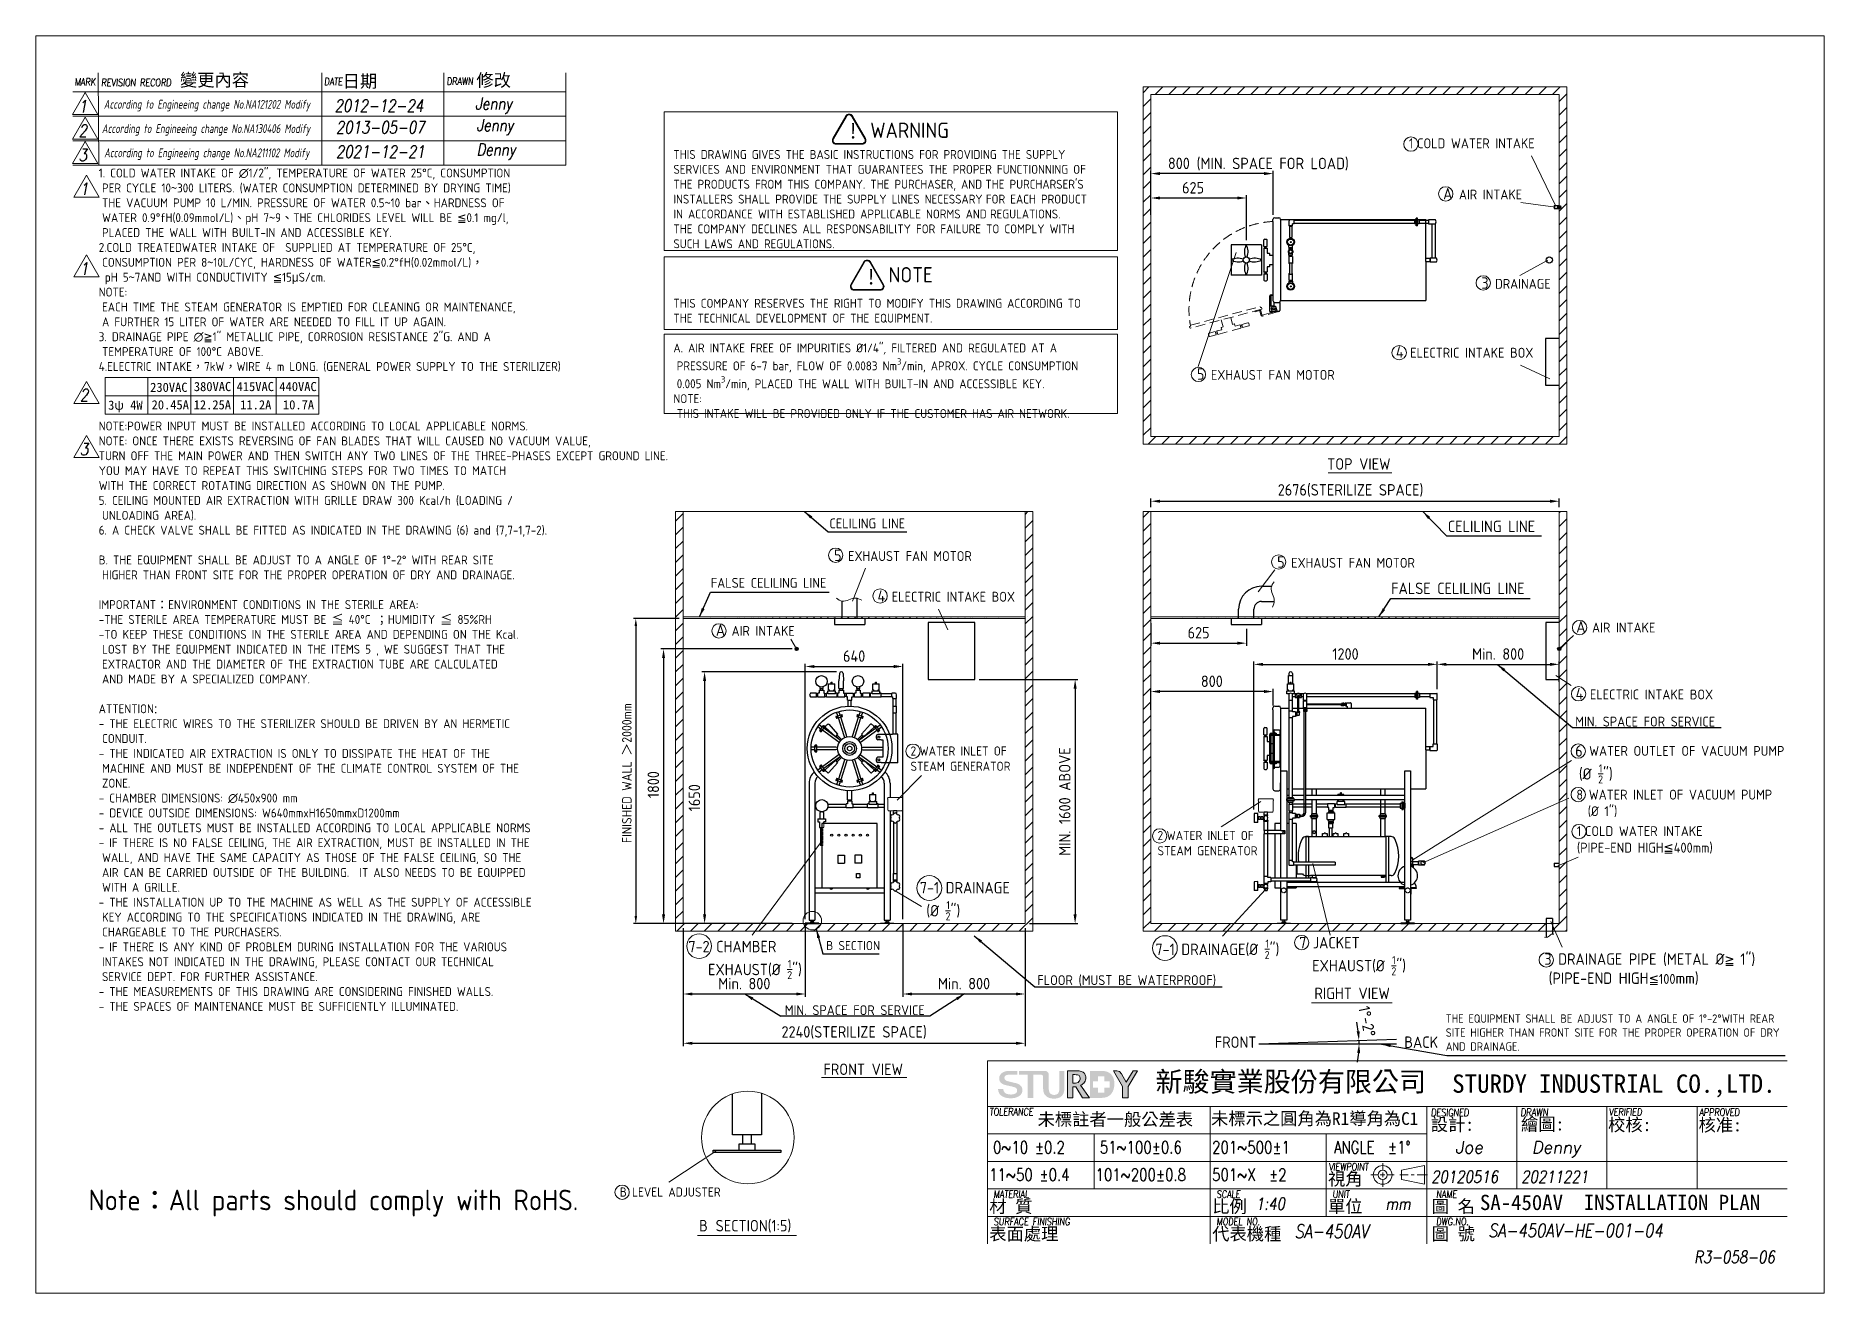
# Model space of a CAD drawing. Header units: millimetres. Extents: x -224061 to -212341, y -21890 to -13650.
import ezdxf

# ---------------------------------------------------------------- set-up
doc = ezdxf.new("R2010")
doc.units = ezdxf.units.MM
doc.linetypes.add('DASHED2', pattern=[9.525, 6.35, -3.175])
doc.linetypes.add('HIDDEN', pattern=[9.525, 6.35, -3.175])
doc.layers.get('0').update_dxf_attribs({"lineweight": 25})
for name, color, linetype, lineweight in [('D', 3, 'Continuous', 13), ('F', 7, 'Continuous', 15), ('H', 2, 'HIDDEN', 15), ('S', 4, 'Continuous', 15), ('T', 4, 'Continuous', 15)]:
    doc.layers.add(name, color=color, linetype=linetype, lineweight=lineweight)
doc.styles.get("Standard").update_dxf_attribs({"font": 'KAIU.TTF'})
doc.styles.add('STU25', font='isocp2.shx')
doc.styles.add('Text', font='romans.shx', dxfattribs={"width": 0.8, "oblique": 10})
doc.dimstyles.new('STU25', dxfattribs={"dimscale": 30, "dimtxt": 2.5, "dimasz": 2, "dimexe": 0.6, "dimexo": 1, "dimgap": 1, "dimtad": 1, "dimdsep": 46, "dimtxsty": 'STU25', "dimcen": 2, "dimazin": 2, "dimtfac": 1, "dimtmove": 0, "dimatfit": 3, "dimfxl": 0, "dimtolj": 1, "dimtzin": 0, "dimarcsym": 0})
doc.dimstyles.new('STU25$7', dxfattribs={"dimscale": 30, "dimtxt": 2.5, "dimasz": 2, "dimexe": 1.25, "dimexo": 0.625, "dimgap": 1, "dimtad": 0, "dimdec": 4, "dimdsep": 46, "dimtxsty": 'STU25', "dimcen": 2.5, "dimazin": 2, "dimtfac": 1, "dimtdec": 4, "dimtmove": 0, "dimatfit": 3, "dimfxl": 0, "dimtolj": 1, "dimtzin": 0, "dimarcsym": 0})
pattern_1 = [(45, (14410.72, 48.625), (-44.90128, 44.90128), [])]

msp = doc.modelspace()

# ---------------------------------------------------------------- texts
at = {"lineweight": -3}
for s, p in [('變更內容', (-223116.216, -13980.839)), ('日期', (-222049.406, -13988.75)), ('修改', (-221173.425, -13982.421))]:
    msp.add_text(s, height=83.0297, dxfattribs=at).set_placement(p)
at = {"layer": 'D', "color": 4}
msp.add_text('SA-450AV  INSTALLATION PLAN', height=100, dxfattribs=at).set_placement((-214597.051, -21344.981))
at = {"layer": 'D', "color": 11, "attachment_point": 1, "style": 'STU25'}
for s, insert, char_height in [('WARNING', (-218592.338, -14219.045), 100), ('\\A1;\\P\\f標楷體|b0|i0|c136|p65; \\P\\Fisocp2.shx|c136;THIS DRAWING GIVES THE BASIC INSTRUCTIONS FOR PROVIDING THE SUPPLY \\PSERVICES AND ENVIRONMENT THAT GUARANTEES THE PROPER FUNCTIONNING OF \\PTHE PRODUCTS FROM THIS COMPANY. THE PURCHASER, AND\\f???|b0|i0|c0|p65; \\Fisocp2.shx|c136;THE PURCHARSER\'S \\PINSTALLERS SHALL PROVIDE THE SUPPLY LlNES NECESSARY\\f???|b0|i0|c0|p65; \\Fisocp2.shx|c136;FOR EACH PRODUCT \\PIN ACCORDANCE WITH ESTABLlSHED APPLlCABLE NORMS AND\\f???|b0|i0|c0|p65; \\Fisocp2.shx|c136;REGULATIONS. \\PTHE COMPANY DECLlNES ALL RESPONSABILlTY FOR FAILURE TO COMPLY WITH \\PSUCH LAWS AND REGULATIONS.\\P\\P\\P\\PTHIS COMPANY RESERVES THE RIGHT TO MODIFY THIS DRAWING ACCORDING TO \\PTHE TECHNICAL DEVELOPMENT OF THE EQUIPMENT.\\P\\PA. AIR INTAKE FREE OF IMPURITIES %%C1/4"\\fISOCP2|b0|i1|c0|p2;, \\Fisocp2.shx|c136;FILTERED AND REGULATED AT A \\P\\f???|b0|i0|c0|p65; \\Fisocp2.shx|c136;PRESSURE OF 6-7 bar, FLOW OF 0.0083 Nm{\\H0.7x;\\S3^ ;}/min, APROX. CYCLE CONSUMPTION \\P\\f???|b0|i0|c0|p65; \\Fisocp2.shx|c136;0.005 Nm{\\H0.7x;\\S3^ ;}/min, PLACED THE WALL WITH BUILT-IN AND ACCESSIBLE KEY.\\PNOTE:\\P\\f???|b0|i0|c0|p65; \\Fisocp2.shx|c136;THIS INTAKE WILL BE PROVIDED ONLY IF THE CUSTOMER HAS AIR NETWORK.', (-219882.225, -14203.484), 58.5), ('{\\A1;}\\P{\\A1;1. COLD WATER INTAKE OF ∅1/2", TEMPERATURE OF WATER 25°C, CONSUMPTION }\\P{\\A1;\\F???; }{\\A1;\\Fisocp2.shx;PER CYCLE 10}{\\A1;\\f標楷體|b0|i0|c136|p65;~}{\\A1;\\Fisocp2.shx;300 LITERS. (WATER CONSUMPTION DETERMINED BY DRYING TIME) }\\P{\\A1;\\F???; }{\\A1;\\Fisocp2.shx;THE VACUUM PUMP 10 L/MIN. PRESSURE OF WATER 0.5}{\\A1;\\f標楷體|b0|i0|c136|p65;~}{\\A1;\\Fisocp2.shx;10 bar}{\\A1;\\f標楷體|b0|i0|c136|p65;、}{\\A1;\\Fisocp2.shx;HARDNESS OF }\\P{\\A1;\\F???; }{\\A1;\\Fisocp2.shx;WATER 0.9°fH(0.09mmol/L)}{\\A1;\\f標楷體|b0|i0|c136|p65;、}{\\A1;\\Fisocp2.shx;pH 7}{\\A1;\\f標楷體|b0|i0|c136|p65;~}{\\A1;\\Fisocp2.shx;9}{\\A1;\\f標楷體|b0|i0|c136|p65;、}{\\A1;\\Fisocp2.shx;THE CHLORIDES LEVEL WILL BE }{\\A1;\\f新細明體|b0|i0|c136|p16;≦}{\\A1;\\Fisocp2.shx;0.1 mg/l, }\\P{\\A1;\\F????; }{\\A1;\\Fisocp2.shx;PLACED THE WALL WITH BUILT-IN AND ACCESSIBLE KEY.}\\P{\\A1;\\Fisocp2.shx;2.COLD TREATEDWATER INTAKE OF  SUPPLIED AT TEMPERATURE OF 25°C, }\\P{\\A1;\\F????; }{\\A1;\\Fisocp2.shx;CONSUMPTION PER 8}{\\A1;\\f標楷體|b0|i0|c136|p65;~}{\\A1;\\Fisocp2.shx;10L/CYC, HARDNESS OF WATER}{\\A1;\\f新細明體|b0|i0|c136|p16;≦}{\\A1;\\Fisocp2.shx;0.2°fH(0.02mmol/L)}{\\A1;\\f標楷體|b0|i0|c136|p65;，}\\P{\\A1;\\f標楷體|b0|i0|c136|p65; }{\\A1;\\Fisocp2.shx;pH 5}{\\A1;\\f標楷體|b0|i0|c136|p65;~}{\\A1;\\Fisocp2.shx;7AND WITH CONDUCTIVITY }{\\A1;\\f新細明體|b0|i0|c136|p16;≦}{\\A1;\\Fisocp2.shx;15}{\\A1;\\f新細明體|b0|i0|c136|p16;μ}{\\A1;\\Fisocp2.shx;S/cm.}\\P{\\A1;\\Fisocp2.shx;NOTE:}\\P{\\A1;\\F????; }{\\A1;\\Fisocp2.shx;EACH TIME THE STEAM GENERATOR IS EMPTIED FOR CLEANING OR MAINTENANCE, }\\P{\\A1;\\F????; }{\\A1;\\Fisocp2.shx;A FURTHER 15 LITER OF WATER ARE NEEDED TO FILL IT UP AGAIN.}\\P{\\A1;\\Fisocp2.shx;3. DRAINAGE PIPE ∅}{\\A1;\\f新細明體|b0|i0|c136|p16;≧}{\\A1;\\Fisocp2.shx;1" METALLIC PIPE, CORROSION RESISTANCE 2"G. AND A }\\P{\\A1;\\F???; }{\\A1;\\Fisocp2.shx;TEMPERATURE OF 100°C ABOVE.}\\P{\\A1;\\Fisocp2.shx;4.ELECTRIC INTAKE}{\\A1;\\f標楷體|b0|i0|c136|p65;，}{\\A1;\\Fisocp2.shx;7kW}{\\A1;\\f標楷體|b0|i0|c136|p65;，}{\\A1;\\Fisocp2.shx;WIRE 4 m LONG. (GENERAL POWER SUPPLY TO THE STERILIZER)}\\P{\\A1;\\Fisocp2.shx;}\\P{\\A1;\\Fisocp2.shx;}\\P{\\A1;\\Fisocp2.shx;}\\P{\\A1;\\Fisocp2.shx;NOTE:POWER INPUT MUST BE INSTALLED ACCORDING TO LOCAL APPLICABLE NORMS.}\\P{\\A1;NOTE: ONCE THERE EXISTS REVERSING OF FAN BLADES THAT WILL CAUSED NO VACUUM VALUE, }\\P{\\A1;TURN OFF THE MAIN POWER AND THEN SWITCH ANY TWO LINES OF THE THREE-PHASES EXCEPT GROUND LINE. }\\P{\\A1;YOU MAY HAVE TO REPEAT THIS SWITCHING STEPS FOR TWO TIMES TO MATCH }\\P{\\A1;WITH THE CORRECT ROTATING DIRECTION AS SHOWN ON THE PUMP. }\\P{\\A1;\\Fisocp2.shx;5. CEILING MOUNTED AIR EXTRACTION WITH GRILLE DRAW 300 Kcal/h (LOADING / }\\P{\\A1;\\F???; }{\\A1;\\Fisocp2.shx;UNLOADING AREA).}\\P{\\A1;\\Fisocp2.shx;6. A CHECK VALVE SHALL BE FITTED AS INDICATED IN THE DRAWING (6) and (7,7-1,7-2).}\\P{\\A1;\\Fisocp2.shx;}\\P{\\A1;\\Fisocp2.shx;B. THE EQUIPMENT SHALL BE ADJUST TO A ANGLE OF 1°-2° WITH REAR SITE }\\P{\\A1;\\F???; }{\\A1;\\Fisocp2.shx;HIGHER THAN FRONT SITE FOR THE PROPER OPERATION OF DRY AND DRAINAGE.}\\P{\\A1;\\Fisocp2.shx;}\\P{\\A1;\\Fisocp2.shx;IMPORTANT}{\\A1;\\f標楷體|b0|i0|c136|p65;：}{\\A1;\\Fisocp2.shx;ENVIRONMENT CONDITIONS IN THE STERILE AREA:}\\P{\\A1;\\Fisocp2.shx;-THE STERILE AREA TEMPERATURE MUST BE }{\\A1;\\f標楷體|b0|i0|c136|p65;≦}{\\A1;\\Fisocp2.shx; 40°C }{\\A1;\\f標楷體|b0|i0|c136|p65;；}{\\A1;\\Fisocp2.shx;HUMIDITY }{\\A1;\\f標楷體|b0|i0|c136|p65;≦}{\\A1;\\Fisocp2.shx; 85%RH}\\P{\\A1;\\Fisocp2.shx;-TO KEEP THESE CONDITIONS IN THE STERILE AREA AND DEPENDING ON THE Kcal. }\\P{\\A1;\\F???; }{\\A1;\\Fisocp2.shx;LOST BY THE EQUIPMENT INDICATED IN THE ITEMS 5 , WE SUGGEST THAT THE }\\P{\\A1;\\F???; }{\\A1;\\Fisocp2.shx;EXTRACTOR AND THE DIAMETER OF THE EXTRACTION TUBE ARE CALCULATED }\\P{\\A1;\\F???; }{\\A1;\\Fisocp2.shx;AND MADE BY A SPECIALIZED COMPANY.}\\P{\\A1;\\Fisocp2.shx;}\\P{\\A1;\\Fisocp2.shx;ATTENTION}{\\A1;\\fArial|b0|i0|c0|p34;\\C5;:}\\P{\\A1;\\Fisocp2.shx;- THE ELECTRIC WIRES TO THE STERILIZER SHOULD BE DRIVEN BY AN HERMETIC }\\P{\\A1;\\F???; }{\\A1;\\Fisocp2.shx;CONDUIT.  }\\P{\\A1;\\Fisocp2.shx;- THE INDICATED AIR EXTRACTION IS ONLY TO DISSIPATE THE HEAT OF THE }\\P{\\A1;\\F???; }{\\A1;\\Fisocp2.shx;MACHINE AND MUST BE INDEPENDENT OF THE CLIMATE CONTROL SYSTEM OF THE }\\P{\\A1;\\F???; }{\\A1;\\Fisocp2.shx;ZONE.}\\P{\\A1;\\Fisocp2.shx;- CHAMBER DIMENSIONS: ∅450x900 mm}\\P{\\A1;\\Fisocp2.shx;- DEVICE OUTSIDE DIMENSIONS: W640mmxH1650mmxD1200mm}\\P{\\A1;\\Fisocp2.shx;- ALL THE OUTLETS MUST BE INSTALLED ACCORDING TO LOCAL APPLICABLE NORMS}\\P{\\A1;\\Fisocp2.shx;- IF THERE IS NO FALSE CEILING, THE AIR EXTRACTION, MUST BE INSTALLED IN THE }\\P{\\A1;\\F???; }{\\A1;\\Fisocp2.shx;WALL, AND HAVE THE SAME CAPACITY AS THOSE OF THE FALSE CEILING, SO THE }\\P{\\A1;\\F???; }{\\A1;\\Fisocp2.shx;AIR CAN BE CARRIED OUTSIDE OF THE BUILDING.  IT ALSO NEEDS TO BE EQUIPPED }\\P{\\A1;\\F???; }{\\A1;\\Fisocp2.shx;WITH A GRILLE.}\\P{\\A1;\\Fisocp2.shx;- THE INSTALLATION UP TO THE MACHINE AS WELL AS THE SUPPLY OF ACCESSIBLE }\\P{\\A1;\\F???; }{\\A1;\\Fisocp2.shx;KEY ACCORDING TO THE SPECIFICATIONS INDICATED IN THE DRAWING, ARE }\\P{\\A1;\\F???; }{\\A1;\\Fisocp2.shx;CHARGEABLE TO THE PURCHASERS. }\\P{\\A1;\\Fisocp2.shx;- IF THERE IS ANY KIND OF PROBLEM DURING INSTALLATION FOR THE VARIOUS }\\P{\\A1;\\F???; }{\\A1;\\Fisocp2.shx;INTAKES NOT INDICATED IN THE DRAWING, PLEASE CONTACT OUR TECHNICAL }\\P{\\A1;\\F???; }{\\A1;\\Fisocp2.shx;SERVICE DEPT. FOR FURTHER ASSISTANCE.}\\P{\\A1;\\Fisocp2.shx;- THE MEASUREMENTS OF THIS DRAWING ARE CONSIDERING FINISHED WALLS.}\\P{\\A1;\\Fisocp2.shx;- THE SPACES OF MAINTENANCE MUST BE SUFFICIENTLY ILLUMINATED.}', (-223648.364, -14422.604), 58.5), ('NOTE', (-218472.24, -15165.913), 100), ('{\\f標楷體|b0|i0|c136|p65;230VAC}', (-223311.224, -15923.426), 60), ('{\\f標楷體|b0|i0|c136|p65;380VAC}', (-223024.918, -15918.478), 60), ('{\\f標楷體|b0|i0|c136|p65;415VAC}', (-222744.918, -15918.478), 60), ('{\\f標楷體|b0|i0|c136|p65;440VAC}', (-222464.918, -15918.478), 60), ('{\\f標楷體|b0|i0|c136|p65;3ψ 4W}', (-223586.773, -16040.257), 60), ('{\\f標楷體|b0|i0|c136|p65;20.45A}', (-223302.025, -16038.121), 60), ('{\\f標楷體|b0|i0|c136|p65;12.25A}', (-223026.327, -16038.121), 60), ('{\\f標楷體|b0|i0|c136|p65;11.2A}', (-222721.272, -16038.121), 60), ('{\\f標楷體|b0|i0|c136|p65;10.7A}', (-222441.272, -16038.121), 60), ('{\\C3;8 WATER INLET OF VACUUM PUMP\\P  (%%c 1")}', (-213965.202, -18590.35), 65), ('\\A1;{\\C3;7-1 DRAINAGE\\P (%%c \\H0.7x;\\S1/2;\\H1.429x;")}', (-218267.891, -19195.234), 75), ('\\A1;{\\C3;7 JACKET \\P  EXHAUST(%%c \\H0.7001x;\\S1/2;\\H1.428x;")}', (-215782.033, -19555.593), 75), ('\\A1;{\\C3;7-2 CHAMBER\\P   EXHAUST(%%c \\H0.7x;\\S1/2;\\H1.429x;")}', (-219784.048, -19580.732), 75), ('\\A1;{\\C3;7-1 DRAINAGE(%%c \\H0.7x;\\S1/2;\\H1.429x;")}', (-216723.668, -19573.372), 75), ('{\\C3;3 DRAINAGE PIPE (METAL %%c\\f新細明體|b0|i0|c136|p16;\\H0.8667x;≧\\Fisocp2.shx; \\H1.154x;1") \\P\\f????|b0|i0|c0|p16; \\Fisocp2.shx;(PIPE-END HIGH\\f新細明體|b0|i0|c136|p16;\\H0.8667x;≦\\Fisocp2.shx;100\\H1.154x;mm)}', (-214174.949, -19662.929), 75)]:
    msp.add_mtext(s, dxfattribs=dict(at, insert=insert, char_height=char_height))
at = {"layer": 'D', "color": 11, "attachment_point": 1}
for s, insert, char_height in [('{\\Fisocp2.shx;\\C3;1\\f???|b0|i0|c0|p65; \\Fisocp2.shx;COLD WATER INTAKE}', (-215062.307, -14322.202), 65.0025), ('{\\Fisocp2.shx;\\C3;(MIN. SPACE FOR LOAD)}', (-216453.978, -14449.06), 75), ('{\\Fisocp2.shx;\\C3;A \\H0.8667x;AIR INTAKE}', (-214838.543, -14647.592), 75), ('{\\Fisocp2.shx;\\C3;3 \\H0.8667x;DRAINAGE }', (-214587.944, -15233.018), 75), ('{\\Fisocp2.shx;\\C3;4 \\H0.8667x;ELECTRIC INTAKE BOX}', (-215147.765, -15684.53), 75), ('{\\Fisocp2.shx;\\C3;5 \\H0.8667x;EXHAUST FAN MOTOR}', (-216451.939, -15829.476), 75), ('{\\Fisocp2.shx;TOP VIEW}', (-215598.163, -16418.295), 75), ('{\\Fisocp2.shx;\\C3;CELILING LINE}', (-218859.817, -16813.125), 65), ('{\\Fisocp2.shx;\\C3;CELILING LINE}', (-214807.444, -16827.665), 75), ('{\\Fisocp2.shx;\\C3;5 \\H0.8667x;EXHAUST FAN MOTOR}', (-218829.656, -17016.914), 75), ('{\\Fisocp2.shx;\\C3;5 \\H0.8667x;EXHAUST FAN MOTOR}', (-215926.138, -17061.242), 75), ('{\\Fisocp2.shx;\\C3;FALSE CELILING LINE}', (-219637.244, -17202.362), 65), ('{\\Fisocp2.shx;\\C3;4 \\H0.8667x;ELECTRIC INTAKE BOX}', (-218545.063, -17283.447), 75), ('{\\Fisocp2.shx;\\C3;FALSE CELILING LINE}', (-215178.915, -17233.46), 75), ('{\\Fisocp2.shx;\\C3;A \\H0.8667x;AIR INTAKE}', (-219604.717, -17507.176), 75), ('{\\Fisocp2.shx;\\C3;A \\H0.8667x;AIR INTAKE}', (-213966.001, -17485.36), 75), ('{\\Fisocp2.shx;\\C3;4 \\H0.8667x;ELECTRIC INTAKE BOX}', (-213970.034, -17923.867), 75), ('{\\Fisocp2.shx;\\C3;MIN. SPACE FOR SERVICE}', (-213972.557, -18111.476), 65), ('{\\Fisocp3.shx;\\C3;2\\f???|b0|i0|c0|p65; \\Fisocp2.shx;WATER INLET OF \\PSTEAM GENERATOR}', (-218328.719, -18306.744), 60), ('\\A1;{\\Fisocp2.shx;\\C3;6 \\H0.8667x;WATER OUTLET OF VACUUM PUMP\\P\\f???|b0|i0|c0|p65; \\Fisocp2.shx;\\H1.154x;(%%c \\H0.7001x;\\S1/2;\\H1.428x;")}', (-213973.163, -18298.618), 75), ('{\\Fisocp3.shx;\\C3;2\\f???|b0|i0|c0|p65; \\Fisocp2.shx;WATER INLET OF \\PSTEAM GENERATOR}', (-216709.936, -18860.369), 60), ('{\\Fisocp2.shx;\\C3;1\\f???|b0|i0|c0|p65; \\Fisocp2.shx;COLD WATER INTAKE\\P(PIPE-END HIGH\\f新細明體|b0|i0|c136|p16;≦\\Fisocp2.shx;400mm)}', (-213961.774, -18829.269), 65.0025), ('{\\Fisocp2.shx;\\C3;B SECTION}', (-218880.99, -19581.706), 60), ('{\\Fisocp2.shx;\\C3;FLOOR (MUST BE WATERPROOF)}', (-217497.577, -19805.856), 65), ('{\\Fisocp2.shx;RIGHT VIEW}', (-215682.14, -19887.263), 75), ('{\\Fisocp2.shx;\\C3;MIN. SPACE FOR SERVICE}', (-219152.128, -20002.531), 65), ('{\\Fisocp2.shx;\\C3;THE EQUIPMENT SHALL BE ADJUST TO A ANGLE OF 1%%d-2%%dWITH REAR \\PSITE HIGHER THAN FRONT SITE FOR THE PROPER OPERATION OF DRY \\PAND DRAINAGE.}', (-214821.15, -20062.452), 55), ('{\\Fisocp2.shx;FRONT VIEW}', (-218899.523, -20384.779), 75), ('{\\Fisocp2.shx;\\C3;B LEVEL ADJUSTER}', (-220233.697, -21196.857), 60), ('{\\Fisocp2.shx;B} {\\Fisocp2.shx;SECTION(1:5)}', (-219714.147, -21409.695), 75)]:
    msp.add_mtext(s, dxfattribs=dict(at, insert=insert, char_height=char_height))
at = {"layer": 'D', "linetype": 'Continuous', "char_height": 75, "width": 218.181, "attachment_point": 1}
for s, insert in [('{\\Fisocp2.shx;FRONT}', (-216334.962, -20207.403)), ('{\\Fisocp2.shx;BACK}', (-215093.013, -20207.403))]:
    msp.add_mtext(s, dxfattribs=dict(at, insert=insert))
at = {"layer": 'D', "color": 0, "insert": (-223714.766, -21211.471), "char_height": 135.00867, "attachment_point": 1, "style": 'STU25'}
msp.add_mtext('Note{\\f標楷體|b0|i0|c136|p65;：}All parts should comply with RoHS.', dxfattribs=at)
at = {"layer": 'F', "color": 1, "lineweight": 15, "style": 'Text', "oblique": 5, "width": 0.8}
for s, p in [('MARK', (-223806.016, -13976.763)), ('REVISION RECORD', (-223632.391, -13980.235)), ('DATE', (-222171.015, -13973.93)), ('DRAWN', (-221368.21, -13972.354))]:
    msp.add_text(s, height=48, dxfattribs=at).set_placement(p)
at = {"layer": 'T', "lineweight": 20, "style": 'Text', "oblique": 10, "width": 0.8}
for s, height, p in [('Jenny', 80, (-221181.288, -14133.685)), ('1', 80, (-223779.966, -14151.81)), ('2012-12-24', 80, (-222102.585, -14147.73)), ('2', 80, (-223779.966, -14311.81)), ('2013-05-07', 80, (-222093.748, -14289.457)), ('Jenny', 80, (-221172.452, -14275.412)), ('3', 80, (-223779.966, -14471.81)), ('2021-12-21', 80, (-222093.748, -14449.457)), ('Denny', 80, (-221172.452, -14435.412)), ('1', 80, (-223771.42, -14693.029)), ('1', 80, (-223771.42, -15215.62)), ('2', 80, (-223771.42, -16043.956)), ('3', 80, (-223771.42, -16398.858)), ('20120516', 80, (-214916.823, -21167.011)), ('20211221', 80, (-214326.823, -21167.011)), ('1:40', 80, (-216066.736, -21343.792)), ('mm', 80, (-215216.411, -21343.565)), ('SA-450AV', 88, (-215811.66, -21528.327)), ('SA-450AV-HE-001-04', 88, (-214542.524, -21522.732))]:
    msp.add_text(s, height=height, dxfattribs=at).set_placement(p)
at = {"layer": 'T', "lineweight": 20, "style": 'Text', "oblique": 10}
for s, p in [('Joe', (-214759.206, -20973.311)), ('Denny', (-214256.935, -20973.311))]:
    msp.add_text(s, height=80, dxfattribs=at).set_placement(p)
at = {"layer": 'T', "linetype": 'Continuous', "lineweight": 20, "attachment_point": 1, "style": 'Text'}
for s, insert, char_height in [('{\\Fisocp2.shx|c136;According to Engineeing change No.NA121202 Modify}', (-223614.827, -14069.682), 58), ('{\\Fisocp2.shx|c136;According to Engineeing change No.NA130406 Modify}', (-223627.445, -14229.041), 58), ('{\\Fisocp2.shx|c136;According to Engineeing change No.NA211102 Modify}', (-223612.439, -14388.031), 58), ('{R3-058-06}', (-213193.571, -21612.546), 80)]:
    msp.add_mtext(s, dxfattribs=dict(at, insert=insert, char_height=char_height))

# ---------------------------------------------------------------- blocks, each defined once
blk = doc.blocks.new('*D1')
at = {"layer": 'D', "color": 0, "linetype": 'Continuous', "lineweight": -2}
for start, end in [(7.2436, 12.4873), (0, 2), (349.5127, 354.7564)]:
    blk.add_arc((-216045, -20256), 656, start, end, dxfattribs=at)
at = {"layer": 'D', "color": 0}
for points in [[(-215405, -20174), (-215385, -20173), (-215390, -20233)], [(-215382, -20316), (-215402, -20316), (-215389, -20256)]]:
    blk.add_solid(points, dxfattribs=at)
at = {"layer": 'Defpoints', "color": 0}
for p in [(-216045, -20256), (-216045, -20256), (-215390, -20248), (-215145, -20225), (-215144, -20256)]:
    blk.add_point(p, dxfattribs=at)
at = {"layer": 'D', "color": 0, "insert": (-215337, -20109), "char_height": 75, "attachment_point": 5, "rotation": 281.7158, "style": 'STU25'}
blk.add_mtext('1%%D-2%%D', dxfattribs=at)
blk = doc.blocks.new('*D2')
at = {"layer": 'D', "color": 0, "lineweight": -2}
for p, q in [((-219818, -19498), (-219818, -19947)), ((-219018, -19468), (-219018, -19947)), ((-219758, -19929), (-219078, -19929))]:
    blk.add_line(p, q, dxfattribs=at)
at = {"layer": 'D', "color": 0}
for points in [[(-219758, -19919), (-219758, -19939), (-219818, -19929)], [(-219078, -19939), (-219078, -19919), (-219018, -19929)]]:
    blk.add_solid(points, dxfattribs=at)
at = {"layer": 'Defpoints', "color": 0}
for p in [(-219018, -19438), (-219818, -19468), (-219018, -19929)]:
    blk.add_point(p, dxfattribs=at)
at = {"layer": 'D', "color": 0, "insert": (-219418, -19861), "char_height": 75, "attachment_point": 5, "style": 'STU25'}
blk.add_mtext('\\A1;Min. 800', dxfattribs=at)
blk = doc.blocks.new('*D3')
at = {"layer": 'D', "color": 0, "lineweight": -2}
for p, q in [((-218378, -19468), (-218378, -19947)), ((-217578, -19498), (-217578, -19947)), ((-218318, -19929), (-217638, -19929))]:
    blk.add_line(p, q, dxfattribs=at)
at = {"layer": 'D', "color": 0}
for points in [[(-218318, -19919), (-218318, -19939), (-218378, -19929)], [(-217638, -19939), (-217638, -19919), (-217578, -19929)]]:
    blk.add_solid(points, dxfattribs=at)
at = {"layer": 'Defpoints', "color": 0}
for p in [(-218378, -19438), (-217578, -19468), (-217578, -19929)]:
    blk.add_point(p, dxfattribs=at)
at = {"layer": 'D', "color": 0, "insert": (-217978, -19861), "char_height": 75, "attachment_point": 5, "style": 'STU25'}
blk.add_mtext('\\A1;Min. 800', dxfattribs=at)
blk = doc.blocks.new('*D4')
at = {"layer": 'D', "color": 0, "lineweight": -2}
for p, q in [((-219844, -17468), (-220144, -17468)), ((-220129, -17518), (-220129, -19418)), ((-219844, -19468), (-220144, -19468))]:
    blk.add_line(p, q, dxfattribs=at)
at = {"layer": 'D', "color": 0}
for points in [[(-220120, -17518), (-220137, -17518), (-220129, -17468)], [(-220137, -19418), (-220120, -19418), (-220129, -19468)]]:
    blk.add_solid(points, dxfattribs=at)
at = {"layer": 'Defpoints', "color": 0}
for p in [(-219819, -17468), (-220129, -19468), (-219819, -19468)]:
    blk.add_point(p, dxfattribs=at)
at = {"layer": 'D', "color": 0, "insert": (-220219, -18940), "char_height": 62.5, "attachment_point": 1, "rotation": 90, "style": 'STU25'}
blk.add_mtext('\\A1;FINISHED WALL {\\f標楷體|b0|i0|c136|p65;＞}2000mm', dxfattribs=at)
blk = doc.blocks.new('521245')
at = {"layer": 'D'}
h = blk.add_hatch(color=11, dxfattribs=at)
edge = h.paths.add_edge_path()
edge.add_line((-242347, -14323), (-242432, -14470))
edge.add_arc((-242410, -14483), 25, 150, 270)
edge.add_line((-242410, -14508), (-242240, -14508))
edge.add_arc((-242240, -14483), 25, 270, 390)
edge.add_line((-242218, -14470), (-242303, -14323))
edge.add_arc((-242325, -14335), 25, 30, 150)
edge = h.paths.add_edge_path(flags=16)
edge.add_arc((-242325, -14335), 20, 30, 150)
edge.add_line((-242342, -14325), (-242428, -14473))
edge.add_arc((-242410, -14483), 20, 150, 270)
edge.add_line((-242410, -14503), (-242240, -14503))
edge.add_arc((-242240, -14483), 20, 270, 390)
edge.add_line((-242222, -14473), (-242308, -14325))
at = {"layer": 'D', "color": 11}
for p, q in [((-242347, -14323), (-242432, -14470)), ((-242342, -14325), (-242428, -14473)), ((-242308, -14325), (-242222, -14473)), ((-242303, -14323), (-242218, -14470)), ((-242410, -14503), (-242240, -14503)), ((-242410, -14508), (-242240, -14508))]:
    blk.add_line(p, q, dxfattribs=at)
for centre, radius, start, end in [((-242325, -14335), 25, 30, 150), ((-242325, -14335), 20, 30, 150), ((-242410, -14483), 25, 150, 270), ((-242410, -14483), 20, 150, 270), ((-242240, -14483), 25, 270, 30), ((-242240, -14483), 20, 270, 30)]:
    blk.add_arc(centre, radius, start, end, dxfattribs=at)
at = {"layer": 'D', "color": 11, "insert": (-242333, -14370), "char_height": 100, "attachment_point": 1, "style": 'STU25'}
blk.add_mtext('{\\f標楷體|b0|i0|c136|p65;!}', dxfattribs=at)
blk = doc.blocks.new('541')
at = {"layer": 'D'}
h = blk.add_hatch(color=11, dxfattribs=at)
edge = h.paths.add_edge_path()
edge.add_line((-239711, -15364), (-239797, -15512))
edge.add_arc((-239775, -15524), 25, 150, 270)
edge.add_line((-239775, -15549), (-239604, -15549))
edge.add_arc((-239604, -15524), 25, 270, 390)
edge.add_line((-239583, -15512), (-239668, -15364))
edge.add_arc((-239690, -15376), 25, 30, 150)
edge = h.paths.add_edge_path(flags=16)
edge.add_arc((-239690, -15376), 20, 30, 150)
edge.add_line((-239707, -15366), (-239792, -15514))
edge.add_arc((-239775, -15524), 20, 150, 270)
edge.add_line((-239775, -15544), (-239604, -15544))
edge.add_arc((-239604, -15524), 20, 270, 390)
edge.add_line((-239587, -15514), (-239672, -15366))
at = {"layer": 'D', "color": 11}
for p, q in [((-239711, -15364), (-239797, -15512)), ((-239707, -15366), (-239792, -15514)), ((-239672, -15366), (-239587, -15514)), ((-239668, -15364), (-239583, -15512)), ((-239775, -15544), (-239604, -15544)), ((-239775, -15549), (-239604, -15549))]:
    blk.add_line(p, q, dxfattribs=at)
for centre, radius, start, end in [((-239690, -15376), 25, 30, 150), ((-239690, -15376), 20, 30, 150), ((-239775, -15524), 25, 150, 270), ((-239775, -15524), 20, 150, 270), ((-239604, -15524), 25, 270, 30), ((-239604, -15524), 20, 270, 30)]:
    blk.add_arc(centre, radius, start, end, dxfattribs=at)
at = {"layer": 'D', "color": 11, "insert": (-239698, -15411), "char_height": 100, "attachment_point": 1, "style": 'STU25'}
blk.add_mtext('{\\f標楷體|b0|i0|c136|p65;!}', dxfattribs=at)
blk = doc.blocks.new('*D7')
at = {"layer": 'D', "color": 0, "lineweight": -2}
for p, q in [((-219818, -19498), (-219818, -20270)), ((-217578, -19498), (-217578, -20270)), ((-219758, -20252), (-217638, -20252))]:
    blk.add_line(p, q, dxfattribs=at)
at = {"layer": 'D', "color": 0}
for points in [[(-219758, -20242), (-219758, -20262), (-219818, -20252)], [(-217638, -20262), (-217638, -20242), (-217578, -20252)]]:
    blk.add_solid(points, dxfattribs=at)
at = {"layer": 'Defpoints', "color": 0}
for p in [(-219818, -19468), (-217578, -19468), (-217578, -20252)]:
    blk.add_point(p, dxfattribs=at)
at = {"layer": 'D', "color": 0, "insert": (-218698, -20181), "char_height": 75, "attachment_point": 5, "style": 'STU25'}
blk.add_mtext('\\A1;{\\Fisocp2.shx;2240(STERILIZE SPACE)}', dxfattribs=at)
blk = doc.blocks.new('*D8')
at = {"layer": 'D', "color": 0, "lineweight": -2}
for p, q in [((-217878, -17868), (-217232, -17868)), ((-217250, -17928), (-217250, -19408)), ((-217548, -19468), (-217232, -19468))]:
    blk.add_line(p, q, dxfattribs=at)
at = {"layer": 'D', "color": 0}
for points in [[(-217240, -17928), (-217260, -17928), (-217250, -17868)], [(-217260, -19408), (-217240, -19408), (-217250, -19468)]]:
    blk.add_solid(points, dxfattribs=at)
at = {"layer": 'Defpoints', "color": 0}
for p in [(-217908, -17868), (-217578, -19468), (-217250, -19468)]:
    blk.add_point(p, dxfattribs=at)
at = {"layer": 'D', "color": 0, "insert": (-217318, -18668), "char_height": 75, "attachment_point": 5, "rotation": 90, "style": 'STU25'}
blk.add_mtext('\\A1;{\\Fisocp2.shx;MIN. 1600 ABOVE}', dxfattribs=at)
blk = doc.blocks.new('*D9')
at = {"layer": 'D', "color": 0, "lineweight": -2}
for p, q in [((-214878, -17932), (-214878, -17751)), ((-214818, -17769), (-214138, -17769)), ((-214078, -17884), (-214078, -17751))]:
    blk.add_line(p, q, dxfattribs=at)
at = {"layer": 'D', "color": 0}
for points in [[(-214818, -17759), (-214818, -17779), (-214878, -17769)], [(-214138, -17779), (-214138, -17759), (-214078, -17769)]]:
    blk.add_solid(points, dxfattribs=at)
at = {"layer": 'Defpoints', "color": 0}
for p in [(-214078, -17769), (-214078, -17914), (-214878, -17962)]:
    blk.add_point(p, dxfattribs=at)
at = {"layer": 'D', "color": 0, "insert": (-214478, -17701), "char_height": 75, "attachment_point": 5, "style": 'STU25'}
blk.add_mtext('\\A1;{\\Fisocp2.shx;Min. 800}', dxfattribs=at)
blk = doc.blocks.new('*D10')
at = {"layer": 'D', "color": 0, "lineweight": -2}
for p, q in [((-219105, -17668), (-219965, -17668)), ((-219947, -17728), (-219947, -19408)), ((-219105, -19468), (-219965, -19468))]:
    blk.add_line(p, q, dxfattribs=at)
at = {"layer": 'D', "color": 0}
for points in [[(-219937, -17728), (-219957, -17728), (-219947, -17668)], [(-219957, -19408), (-219937, -19408), (-219947, -19468)]]:
    blk.add_solid(points, dxfattribs=at)
at = {"layer": 'Defpoints', "color": 0}
for p in [(-219075, -17668), (-219947, -19468), (-219075, -19468)]:
    blk.add_point(p, dxfattribs=at)
at = {"layer": 'D', "color": 0, "insert": (-220014, -18557), "char_height": 75, "attachment_point": 5, "rotation": 90, "style": 'STU25'}
blk.add_mtext('\\A1;1800', dxfattribs=at)
blk = doc.blocks.new('*D11')
at = {"layer": 'D', "color": 0, "linetype": 'Continuous', "lineweight": -2}
for p, q in [((-219018, -19438), (-219018, -17765)), ((-218958, -17783), (-218438, -17783)), ((-218378, -19438), (-218378, -17765))]:
    blk.add_line(p, q, dxfattribs=at)
at = {"layer": 'D', "color": 0}
for points in [[(-218958, -17773), (-218958, -17793), (-219018, -17783)], [(-218438, -17793), (-218438, -17773), (-218378, -17783)]]:
    blk.add_solid(points, dxfattribs=at)
at = {"layer": 'Defpoints', "color": 0}
for p in [(-218378, -17783), (-219018, -19468), (-218378, -19468)]:
    blk.add_point(p, dxfattribs=at)
at = {"layer": 'D', "color": 0, "insert": (-218698, -17715), "char_height": 75, "attachment_point": 5, "style": 'STU25'}
blk.add_mtext('\\A1;640', dxfattribs=at)
blk = doc.blocks.new('*D12')
at = {"layer": 'D', "color": 0, "linetype": 'Continuous', "lineweight": -2}
for p, q in [((-216078, -18719), (-216078, -17751)), ((-216018, -17769), (-214938, -17769)), ((-214878, -17932), (-214878, -17751))]:
    blk.add_line(p, q, dxfattribs=at)
at = {"layer": 'D', "color": 0}
for points in [[(-216018, -17759), (-216018, -17779), (-216078, -17769)], [(-214938, -17779), (-214938, -17759), (-214878, -17769)]]:
    blk.add_solid(points, dxfattribs=at)
at = {"layer": 'Defpoints', "color": 0}
for p in [(-214878, -17769), (-214878, -17962), (-216078, -18749)]:
    blk.add_point(p, dxfattribs=at)
at = {"layer": 'D', "color": 0, "insert": (-215478, -17701), "char_height": 75, "attachment_point": 5, "style": 'STU25'}
blk.add_mtext('\\A1;1200', dxfattribs=at)
blk = doc.blocks.new('*D13')
at = {"layer": 'D', "color": 0, "linetype": 'Continuous', "lineweight": -2}
for p, q in [((-218813, -17818), (-219696, -17818)), ((-219678, -17878), (-219678, -19408)), ((-219197, -19468), (-219696, -19468))]:
    blk.add_line(p, q, dxfattribs=at)
at = {"layer": 'D', "color": 0}
for points in [[(-219668, -17878), (-219688, -17878), (-219678, -17818)], [(-219688, -19408), (-219668, -19408), (-219678, -19468)]]:
    blk.add_solid(points, dxfattribs=at)
at = {"layer": 'Defpoints', "color": 0}
for p in [(-218783, -17818), (-219678, -19468), (-219167, -19468)]:
    blk.add_point(p, dxfattribs=at)
at = {"layer": 'D', "color": 0, "insert": (-219745, -18643), "char_height": 75, "attachment_point": 5, "rotation": 90, "style": 'STU25'}
blk.add_mtext('\\A1;1650', dxfattribs=at)
blk = doc.blocks.new('*D14')
at = {"layer": 'D', "color": 0, "lineweight": -2}
for p, q in [((-216753, -18067), (-216753, -17929)), ((-215953, -18038), (-215953, -17929)), ((-216013, -17947), (-216693, -17947))]:
    blk.add_line(p, q, dxfattribs=at)
at = {"layer": 'D', "color": 0}
for points in [[(-216693, -17937), (-216693, -17957), (-216753, -17947)], [(-216013, -17957), (-216013, -17937), (-215953, -17947)]]:
    blk.add_solid(points, dxfattribs=at)
at = {"layer": 'Defpoints', "color": 0}
for p in [(-216753, -17947), (-216753, -18097), (-215953, -18068)]:
    blk.add_point(p, dxfattribs=at)
at = {"layer": 'D', "color": 0, "insert": (-216354, -17880), "char_height": 75, "attachment_point": 5, "style": 'STU25'}
blk.add_mtext('\\A1;800', dxfattribs=at)
blk = doc.blocks.new('*D15')
at = {"layer": 'D', "color": 0, "linetype": 'Continuous', "lineweight": -2}
for p, q in [((-216753, -17498), (-216753, -17648)), ((-216128, -17537), (-216128, -17648)), ((-216693, -17630), (-216188, -17630))]:
    blk.add_line(p, q, dxfattribs=at)
at = {"layer": 'D', "color": 0}
for points in [[(-216693, -17620), (-216693, -17640), (-216753, -17630)], [(-216188, -17640), (-216188, -17620), (-216128, -17630)]]:
    blk.add_solid(points, dxfattribs=at)
at = {"layer": 'Defpoints', "color": 0}
for p in [(-216753, -17468), (-216128, -17507), (-216128, -17630)]:
    blk.add_point(p, dxfattribs=at)
at = {"layer": 'D', "color": 0, "insert": (-216441, -17562), "char_height": 75, "attachment_point": 5, "style": 'STU25'}
blk.add_mtext('\\A1;625', dxfattribs=at)
blk = doc.blocks.new('*D16')
at = {"layer": 'D', "color": 0, "lineweight": -2}
for p, q in [((-216753, -14824), (-216753, -14535)), ((-216013, -14553), (-216693, -14553)), ((-215953, -14824), (-215953, -14535))]:
    blk.add_line(p, q, dxfattribs=at)
at = {"layer": 'D', "color": 0}
for points in [[(-216693, -14543), (-216693, -14563), (-216753, -14553)], [(-216013, -14563), (-216013, -14543), (-215953, -14553)]]:
    blk.add_solid(points, dxfattribs=at)
at = {"layer": 'Defpoints', "color": 0}
for p in [(-216753, -14553), (-216753, -14854), (-215953, -14854)]:
    blk.add_point(p, dxfattribs=at)
at = {"layer": 'D', "color": 0, "insert": (-216570, -14486), "char_height": 75, "attachment_point": 5, "style": 'STU25'}
blk.add_mtext('\\A1;800', dxfattribs=at)
blk = doc.blocks.new('*D17')
at = {"layer": 'D', "color": 0, "linetype": 'Continuous', "lineweight": -2}
for p, q in [((-216753, -14794), (-216753, -14695)), ((-216188, -14713), (-216693, -14713)), ((-216128, -14989), (-216128, -14695))]:
    blk.add_line(p, q, dxfattribs=at)
at = {"layer": 'D', "color": 0}
for points in [[(-216693, -14703), (-216693, -14723), (-216753, -14713)], [(-216188, -14723), (-216188, -14703), (-216128, -14713)]]:
    blk.add_solid(points, dxfattribs=at)
at = {"layer": 'Defpoints', "color": 0}
for p in [(-216753, -14713), (-216753, -14824), (-216128, -15019)]:
    blk.add_point(p, dxfattribs=at)
at = {"layer": 'D', "color": 0, "insert": (-216477, -14646), "char_height": 75, "attachment_point": 5, "style": 'STU25'}
blk.add_mtext('\\A1;625', dxfattribs=at)
blk = doc.blocks.new('*D18')
at = {"layer": 'D', "color": 0, "lineweight": -2}
for p, q in [((-216753, -16738), (-216753, -16682)), ((-216693, -16700), (-214138, -16700)), ((-214078, -16738), (-214078, -16682))]:
    blk.add_line(p, q, dxfattribs=at)
at = {"layer": 'D', "color": 0}
for points in [[(-216693, -16690), (-216693, -16710), (-216753, -16700)], [(-214138, -16710), (-214138, -16690), (-214078, -16700)]]:
    blk.add_solid(points, dxfattribs=at)
at = {"layer": 'Defpoints', "color": 0}
for p in [(-214078, -16700), (-216753, -16768), (-214078, -16768)]:
    blk.add_point(p, dxfattribs=at)
at = {"layer": 'D', "color": 0, "insert": (-215922, -16588), "char_height": 75, "attachment_point": 1, "style": 'STU25'}
blk.add_mtext('\\A1;2676(STERILIZE SPACE)', dxfattribs=at)
blk = doc.blocks.new('新駿LOGO')
at = {"layer": 'F'}
h = blk.add_hatch(color=256, dxfattribs=at)
edge = h.paths.add_edge_path()
edge.add_spline(control_points=[(-529.05, -442.14), (-529.05, -442.31), (-529.02, -442.45), (-528.95, -442.56), (-528.89, -442.68), (-528.8, -442.78), (-528.69, -442.85), (-528.57, -442.93), (-528.44, -442.98), (-528.29, -443.01), (-528.15, -443.05), (-527.99, -443.07), (-527.81, -443.07), (-527.62, -443.07), (-527.47, -443.05), (-527.33, -443.01), (-527.2, -442.97), (-527.09, -442.92), (-527.01, -442.86), (-526.93, -442.8), (-526.87, -442.73), (-526.83, -442.65), (-526.8, -442.57), (-526.78, -442.49), (-526.78, -442.41), (-526.78, -442.25), (-526.82, -442.13), (-526.91, -442.05), (-526.99, -441.97), (-527.08, -441.91), (-527.18, -441.88), (-527.36, -441.83), (-527.56, -441.77), (-527.79, -441.72), (-528.02, -441.67), (-528.3, -441.61), (-528.64, -441.53), (-528.85, -441.48), (-529.02, -441.41), (-529.16, -441.34), (-529.3, -441.26), (-529.41, -441.17), (-529.5, -441.07), (-529.58, -440.98), (-529.64, -440.87), (-529.67, -440.77), (-529.7, -440.66), (-529.72, -440.55), (-529.72, -440.43), (-529.72, -440.22), (-529.67, -440.03), (-529.57, -439.87), (-529.46, -439.71), (-529.33, -439.58), (-529.16, -439.47), (-528.99, -439.37), (-528.85, -439.31), (-528.64, -439.26), (-528.43, -439.21), (-528.13, -439.2), (-527.91, -439.2), (-527.66, -439.2), (-526.73, -439.2), (-526.73, -439.2), (-526.73, -439.2), (-526.73, -439.81), (-526.73, -439.81), (-526.73, -439.81), (-528.14, -439.8), (-528.28, -439.83), (-528.39, -439.85), (-528.48, -439.86), (-528.56, -439.9), (-528.65, -439.94), (-528.72, -440), (-528.78, -440.07), (-528.84, -440.14), (-528.87, -440.23), (-528.87, -440.34), (-528.87, -440.5), (-528.81, -440.62), (-528.7, -440.7), (-528.6, -440.79), (-528.46, -440.85), (-528.28, -440.9), (-528.27, -440.9), (-528.19, -440.92), (-528.07, -440.95), (-527.94, -440.98), (-527.8, -441.01), (-527.65, -441.05), (-527.49, -441.09), (-527.34, -441.12), (-527.19, -441.16), (-527.04, -441.19), (-526.94, -441.21), (-526.87, -441.23), (-526.71, -441.27), (-526.58, -441.34), (-526.46, -441.41), (-526.34, -441.49), (-526.24, -441.58), (-526.16, -441.67), (-526.08, -441.77), (-526.02, -441.88), (-525.98, -441.99), (-525.94, -442.1), (-525.92, -442.22), (-525.92, -442.33), (-525.92, -442.57), (-525.98, -442.78), (-526.09, -442.95), (-526.2, -443.12), (-526.35, -443.26), (-526.53, -443.37), (-526.71, -443.48), (-526.92, -443.55), (-527.15, -443.61), (-527.39, -443.66), (-527.62, -443.68), (-527.87, -443.68), (-528.14, -443.68), (-528.41, -443.65), (-528.65, -443.59), (-528.9, -443.53), (-529.11, -443.44), (-529.3, -443.31), (-529.48, -443.19), (-529.63, -443.03), (-529.74, -442.83), (-529.84, -442.64), (-529.9, -442.41), (-529.91, -442.14), (-529.91, -442.14), (-529.05, -442.14), (-529.05, -442.14)], knot_values=[0, 0, 0, 0, 1, 1, 1, 2, 2, 2, 3, 3, 3, 4, 4, 4, 5, 5, 5, 6, 6, 6, 7, 7, 7, 8, 8, 8, 9, 9, 9, 10, 10, 10, 11, 11, 11, 12, 12, 12, 13, 13, 13, 14, 14, 14, 15, 15, 15, 16, 16, 16, 17, 17, 17, 18, 18, 18, 19, 19, 19, 20, 20, 20, 21, 21, 21, 22, 22, 22, 23, 23, 23, 24, 24, 24, 25, 25, 25, 26, 26, 26, 27, 27, 27, 28, 28, 28, 29, 29, 29, 30, 30, 30, 31, 31, 31, 32, 32, 32, 33, 33, 33, 34, 34, 34, 35, 35, 35, 36, 36, 36, 37, 37, 37, 38, 38, 38, 39, 39, 39, 40, 40, 40, 41, 41, 41, 42, 42, 42, 43, 43, 43, 44, 44, 44, 45, 45, 45, 45], degree=3, periodic=0)
edge = h.paths.add_edge_path()
edge.add_spline(control_points=[(-522.53, -440.14), (-522.54, -440.04), (-522.57, -439.94), (-522.63, -439.9), (-522.77, -439.79), (-522.9, -439.81), (-522.9, -439.81), (-522.9, -439.81), (-523.02, -439.81), (-523.02, -439.81), (-523.02, -439.81), (-524.14, -439.81), (-524.14, -439.81), (-524.14, -439.81), (-524.14, -443.62), (-524.14, -443.62), (-524.14, -443.62), (-525.06, -443.62), (-525.06, -443.62), (-525.06, -443.62), (-525.06, -439.81), (-525.06, -439.81), (-525.06, -439.81), (-526.47, -439.81), (-526.47, -439.81), (-526.47, -439.81), (-526.47, -439.2), (-526.47, -439.2), (-526.47, -439.2), (-522.39, -439.2), (-522.39, -439.2)], knot_values=[5.578051, 5.578051, 5.578051, 5.578051, 6, 6, 6, 7, 7, 7, 8, 8, 8, 9, 9, 9, 10, 10, 10, 11, 11, 11, 12, 12, 12, 13, 13, 13, 14, 14, 14, 15, 15, 15, 15], degree=3, periodic=0)
edge.add_spline(control_points=[(-522.4, -439.2), (-522.31, -439.2), (-522.22, -439.2), (-522.22, -439.2), (-522.22, -439.2), (-521.96, -439.19), (-521.76, -439.41), (-521.58, -439.61), (-521.61, -439.85), (-521.61, -439.85), (-521.61, -439.85), (-521.61, -441.92), (-521.61, -441.92), (-521.61, -442.41), (-521.52, -442.73), (-521.36, -442.89), (-521.19, -443.05), (-520.97, -443.13), (-520.71, -443.13), (-520.45, -443.13), (-520.24, -443.05), (-520.09, -442.89), (-519.93, -442.74), (-519.86, -442.43), (-519.86, -441.98), (-519.86, -441.98), (-519.86, -439.2), (-519.86, -439.2), (-519.86, -439.2), (-519.05, -439.2), (-519.05, -439.2), (-519.05, -439.2), (-519.05, -441.92), (-519.05, -441.92), (-519.05, -442.43), (-519.12, -442.8), (-519.25, -443.02), (-519.38, -443.24), (-519.56, -443.42), (-519.8, -443.54), (-520.05, -443.67), (-520.35, -443.74), (-520.73, -443.74), (-521.09, -443.74), (-521.41, -443.68), (-521.67, -443.56), (-521.93, -443.44), (-522.14, -443.26), (-522.3, -443.03), (-522.45, -442.8), (-522.53, -442.42), (-522.53, -441.91), (-522.53, -441.91), (-522.53, -440.92), (-522.53, -440.14)], knot_values=[0.44538, 0.44538, 0.44538, 0.44538, 1, 1, 1, 2, 2, 2, 3, 3, 3, 4, 4, 4, 5, 5, 5, 6, 6, 6, 7, 7, 7, 8, 8, 8, 9, 9, 9, 10, 10, 10, 11, 11, 11, 12, 12, 12, 13, 13, 13, 14, 14, 14, 15, 15, 15, 16, 16, 16, 17, 17, 17, 17.603917, 17.603917, 17.603917, 17.603917], degree=3, periodic=0)
h = blk.add_hatch(color=256, dxfattribs=at)
edge = h.paths.add_edge_path()
edge.add_spline(control_points=[(-526.47, -439.2), (-526.47, -439.2), (-526.47, -439.81), (-526.47, -439.81)], knot_values=[-14, -14, -14, -14, -13, -13, -13, -13], degree=3, periodic=0)
edge.add_spline(control_points=[(-526.47, -439.81), (-526.47, -439.81), (-525.06, -439.81), (-525.06, -439.81)], knot_values=[-13, -13, -13, -13, -12, -12, -12, -12], degree=3, periodic=0)
edge.add_spline(control_points=[(-525.06, -439.81), (-525.06, -439.81), (-525.06, -443.62), (-525.06, -443.62)], knot_values=[-12, -12, -12, -12, -11, -11, -11, -11], degree=3, periodic=0)
edge.add_spline(control_points=[(-525.06, -443.62), (-525.06, -443.62), (-524.14, -443.62), (-524.14, -443.62)], knot_values=[-11, -11, -11, -11, -10, -10, -10, -10], degree=3, periodic=0)
edge.add_spline(control_points=[(-524.14, -443.62), (-524.14, -443.62), (-524.14, -439.81), (-524.14, -439.81)], knot_values=[-10, -10, -10, -10, -9, -9, -9, -9], degree=3, periodic=0)
edge.add_spline(control_points=[(-524.14, -439.81), (-524.14, -439.81), (-523.02, -439.81), (-523.02, -439.81)], knot_values=[-9, -9, -9, -9, -8, -8, -8, -8], degree=3, periodic=0)
edge.add_spline(control_points=[(-523.02, -439.81), (-523.02, -439.81), (-522.9, -439.81), (-522.9, -439.81)], knot_values=[-8, -8, -8, -8, -7, -7, -7, -7], degree=3, periodic=0)
edge.add_spline(control_points=[(-522.9, -439.81), (-522.9, -439.81), (-522.77, -439.79), (-522.63, -439.9)], knot_values=[-7, -7, -7, -7, -6, -6, -6, -6], degree=3, periodic=0)
edge.add_spline(control_points=[(-522.63, -439.9), (-522.57, -439.94), (-522.54, -440.04), (-522.53, -440.14)], knot_values=[-6, -6, -6, -6, -5.578051, -5.578051, -5.578051, -5.578051], degree=3, periodic=0)
edge.add_spline(control_points=[(-522.53, -440.14), (-522.53, -440.92), (-522.53, -441.91), (-522.53, -441.91)], knot_values=[-17.603917, -17.603917, -17.603917, -17.603917, -17, -17, -17, -17], degree=3, periodic=0)
edge.add_spline(control_points=[(-522.53, -441.91), (-522.53, -442.42), (-522.45, -442.8), (-522.3, -443.03)], knot_values=[-17, -17, -17, -17, -16, -16, -16, -16], degree=3, periodic=0)
edge.add_spline(control_points=[(-522.3, -443.03), (-522.14, -443.26), (-521.93, -443.44), (-521.67, -443.56)], knot_values=[-16, -16, -16, -16, -15, -15, -15, -15], degree=3, periodic=0)
edge.add_spline(control_points=[(-521.67, -443.56), (-521.41, -443.68), (-521.09, -443.74), (-520.73, -443.74)], knot_values=[-15, -15, -15, -15, -14, -14, -14, -14], degree=3, periodic=0)
edge.add_spline(control_points=[(-520.73, -443.74), (-520.35, -443.74), (-520.05, -443.67), (-519.8, -443.54)], knot_values=[-14, -14, -14, -14, -13, -13, -13, -13], degree=3, periodic=0)
edge.add_spline(control_points=[(-519.8, -443.54), (-519.56, -443.42), (-519.38, -443.24), (-519.25, -443.02)], knot_values=[-13, -13, -13, -13, -12, -12, -12, -12], degree=3, periodic=0)
edge.add_spline(control_points=[(-519.25, -443.02), (-519.12, -442.8), (-519.05, -442.43), (-519.05, -441.92)], knot_values=[-12, -12, -12, -12, -11, -11, -11, -11], degree=3, periodic=0)
edge.add_spline(control_points=[(-519.05, -441.92), (-519.05, -441.92), (-519.05, -439.2), (-519.05, -439.2)], knot_values=[-11, -11, -11, -11, -10, -10, -10, -10], degree=3, periodic=0)
edge.add_spline(control_points=[(-519.05, -439.2), (-519.05, -439.2), (-519.86, -439.2), (-519.86, -439.2)], knot_values=[-10, -10, -10, -10, -9, -9, -9, -9], degree=3, periodic=0)
edge.add_spline(control_points=[(-519.86, -439.2), (-519.86, -439.2), (-519.86, -441.98), (-519.86, -441.98)], knot_values=[-9, -9, -9, -9, -8, -8, -8, -8], degree=3, periodic=0)
edge.add_spline(control_points=[(-519.86, -441.98), (-519.86, -442.43), (-519.93, -442.74), (-520.09, -442.89)], knot_values=[-8, -8, -8, -8, -7, -7, -7, -7], degree=3, periodic=0)
edge.add_spline(control_points=[(-520.09, -442.89), (-520.24, -443.05), (-520.45, -443.13), (-520.71, -443.13)], knot_values=[-7, -7, -7, -7, -6, -6, -6, -6], degree=3, periodic=0)
edge.add_spline(control_points=[(-520.71, -443.13), (-520.97, -443.13), (-521.19, -443.05), (-521.36, -442.89)], knot_values=[-6, -6, -6, -6, -5, -5, -5, -5], degree=3, periodic=0)
edge.add_spline(control_points=[(-521.36, -442.89), (-521.52, -442.73), (-521.61, -442.41), (-521.61, -441.92)], knot_values=[-5, -5, -5, -5, -4, -4, -4, -4], degree=3, periodic=0)
edge.add_spline(control_points=[(-521.61, -441.92), (-521.61, -441.92), (-521.61, -439.85), (-521.61, -439.85)], knot_values=[-4, -4, -4, -4, -3, -3, -3, -3], degree=3, periodic=0)
edge.add_spline(control_points=[(-521.61, -439.85), (-521.61, -439.85), (-521.61, -439.85), (-521.61, -439.85)], knot_values=[-3, -3, -3, -3, -2.999949, -2.999949, -2.999949, -2.999949], degree=3, periodic=0)
edge.add_spline(control_points=[(-521.61, -439.85), (-521.61, -439.85), (-521.58, -439.61), (-521.76, -439.41)], knot_values=[-2.999949, -2.999949, -2.999949, -2.999949, -2, -2, -2, -2], degree=3, periodic=0)
edge.add_spline(control_points=[(-521.76, -439.41), (-521.96, -439.19), (-522.22, -439.2), (-522.22, -439.2)], knot_values=[-2, -2, -2, -2, -1, -1, -1, -1], degree=3, periodic=0)
edge.add_spline(control_points=[(-522.22, -439.2), (-522.22, -439.2), (-526.47, -439.2), (-526.47, -439.2)], knot_values=[-15, -15, -15, -15, -14, -14, -14, -14], degree=3, periodic=0)
h = blk.add_hatch(color=256, dxfattribs=at)
edge = h.paths.add_edge_path()
edge.add_spline(control_points=[(-518.54, -443.62), (-518.54, -443.62), (-518.54, -439.2), (-518.54, -439.2), (-518.54, -439.2), (-516.88, -439.2), (-516.88, -439.2), (-516.55, -439.2), (-516.29, -439.25), (-516.11, -439.33), (-515.93, -439.41), (-515.79, -439.54), (-515.69, -439.72), (-515.59, -439.89), (-515.54, -440.08), (-515.54, -440.3), (-515.54, -440.56), (-515.61, -440.8), (-515.76, -441.03), (-515.91, -441.26), (-516.12, -441.44), (-516.39, -441.56), (-516.39, -441.56), (-514.95, -443.62), (-514.95, -443.62), (-514.95, -443.62), (-516.07, -443.62), (-516.07, -443.62), (-516.07, -443.62), (-517.17, -441.81), (-517.17, -441.81), (-517.17, -441.81), (-517.67, -441.81), (-517.67, -441.81), (-517.67, -441.81), (-517.67, -443.62), (-517.67, -443.62), (-517.67, -443.62), (-518.54, -443.62), (-518.54, -443.62)], knot_values=[0, 0, 0, 0, 1, 1, 1, 2, 2, 2, 3, 3, 3, 4, 4, 4, 5, 5, 5, 6, 6, 6, 7, 7, 7, 8, 8, 8, 9, 9, 9, 10, 10, 10, 11, 11, 11, 12, 12, 12, 13, 13, 13, 13], degree=3, periodic=1)
edge = h.paths.add_edge_path(flags=16)
edge.add_spline(control_points=[(-517.67, -441.21), (-517.67, -441.21), (-517.46, -441.21), (-517.46, -441.21), (-517.08, -441.21), (-516.82, -441.13), (-516.68, -440.96), (-516.53, -440.8), (-516.46, -440.61), (-516.46, -440.4), (-516.46, -440.22), (-516.52, -440.08), (-516.63, -439.97), (-516.75, -439.86), (-516.99, -439.81), (-517.35, -439.81), (-517.35, -439.81), (-517.67, -439.81), (-517.67, -439.81), (-517.67, -439.81), (-517.67, -441.21), (-517.67, -441.21)], knot_values=[0, 0, 0, 0, 1, 1, 1, 2, 2, 2, 3, 3, 3, 4, 4, 4, 5, 5, 5, 6, 6, 6, 7, 7, 7, 7], degree=3, periodic=1)
h = blk.add_hatch(color=256, dxfattribs=at)
edge = h.paths.add_edge_path()
edge.add_spline(control_points=[(-514.87, -443.62), (-514.87, -443.62), (-513.05, -443.62), (-513.05, -443.62)], knot_values=[-9, -9, -9, -9, -8, -8, -8, -8], degree=3, periodic=0)
edge.add_spline(control_points=[(-513.05, -443.62), (-512.51, -443.62), (-512.09, -443.52), (-511.79, -443.32)], knot_values=[-8, -8, -8, -8, -7, -7, -7, -7], degree=3, periodic=0)
edge.add_spline(control_points=[(-511.79, -443.32), (-511.48, -443.12), (-511.25, -442.85), (-511.09, -442.5)], knot_values=[-7, -7, -7, -7, -6, -6, -6, -6], degree=3, periodic=0)
edge.add_spline(control_points=[(-511.09, -442.5), (-510.93, -442.15), (-510.85, -441.76), (-510.85, -441.32)], knot_values=[-6, -6, -6, -6, -5, -5, -5, -5], degree=3, periodic=0)
edge.add_spline(control_points=[(-510.85, -441.32), (-510.85, -440.87), (-510.93, -440.49), (-511.1, -440.17)], knot_values=[-5, -5, -5, -5, -4, -4, -4, -4], degree=3, periodic=0)
edge.add_spline(control_points=[(-511.1, -440.17), (-511.27, -439.85), (-511.49, -439.61), (-511.78, -439.45)], knot_values=[-4, -4, -4, -4, -3, -3, -3, -3], degree=3, periodic=0)
edge.add_spline(control_points=[(-511.78, -439.45), (-512.06, -439.29), (-512.46, -439.2), (-512.97, -439.2)], knot_values=[-3, -3, -3, -3, -2, -2, -2, -2], degree=3, periodic=0)
edge.add_spline(control_points=[(-512.97, -439.2), (-512.97, -439.2), (-514.87, -439.2), (-514.87, -439.2)], knot_values=[-2, -2, -2, -2, -1, -1, -1, -1], degree=3, periodic=0)
edge.add_spline(control_points=[(-514.87, -439.2), (-514.87, -439.2), (-514.87, -443.62), (-514.87, -443.62)], knot_values=[-1, -1, -1, -1, 0, 0, 0, 0], degree=3, periodic=0)
h.paths.add_polyline_path([(-514.34, -441.95), (-514.34, -440.92), (-513.51, -440.92), (-513.51, -440.07), (-512.48, -440.07), (-512.48, -440.92), (-511.64, -440.92), (-511.64, -441.95), (-512.48, -441.95), (-512.48, -442.77), (-513.51, -442.77), (-513.51, -441.95)], flags=16)
h = blk.add_hatch(color=256, dxfattribs=at)
edge = h.paths.add_edge_path()
edge.add_spline(control_points=[(-509.51, -443.62), (-509.51, -443.62), (-509.51, -441.77), (-509.51, -441.77), (-509.51, -441.77), (-511, -439.2), (-511, -439.2), (-511, -439.2), (-510.64, -439.2), (-510.64, -439.2), (-510.64, -439.2), (-510.3, -439.19), (-510.04, -439.32), (-509.79, -439.45), (-509.71, -439.68), (-509.71, -439.68), (-509.71, -439.68), (-508.9, -441.07), (-508.9, -441.07), (-508.9, -441.07), (-507.78, -439.2), (-507.78, -439.2), (-507.78, -439.2), (-507.05, -439.2), (-507.05, -439.2), (-507.05, -439.2), (-508.59, -441.77), (-508.59, -441.77), (-508.59, -441.77), (-508.59, -443.62), (-508.59, -443.62), (-508.59, -443.62), (-509.51, -443.62), (-509.51, -443.62)], knot_values=[0, 0, 0, 0, 1, 1, 1, 2, 2, 2, 3, 3, 3, 4, 4, 4, 5, 5, 5, 6, 6, 6, 7, 7, 7, 8, 8, 8, 9, 9, 9, 10, 10, 10, 11, 11, 11, 11], degree=3, periodic=1)
at = {"layer": 'F', "lineweight": 0}
for points, knots in [([(-518.54, -443.62), (-518.54, -443.62), (-518.54, -439.2), (-518.54, -439.2), (-518.54, -439.2), (-516.88, -439.2), (-516.88, -439.2), (-516.55, -439.2), (-516.29, -439.25), (-516.11, -439.33), (-515.93, -439.41), (-515.79, -439.54), (-515.69, -439.72), (-515.59, -439.89), (-515.54, -440.08), (-515.54, -440.3), (-515.54, -440.56), (-515.61, -440.8), (-515.76, -441.03), (-515.91, -441.26), (-516.12, -441.44), (-516.39, -441.56), (-516.39, -441.56), (-514.95, -443.62), (-514.95, -443.62), (-514.95, -443.62), (-516.07, -443.62), (-516.07, -443.62), (-516.07, -443.62), (-517.17, -441.81), (-517.17, -441.81), (-517.17, -441.81), (-517.67, -441.81), (-517.67, -441.81), (-517.67, -441.81), (-517.67, -443.62), (-517.67, -443.62), (-517.67, -443.62), (-518.54, -443.62), (-518.54, -443.62)], [0, 0, 0, 0, 1, 1, 1, 2, 2, 2, 3, 3, 3, 4, 4, 4, 5, 5, 5, 6, 6, 6, 7, 7, 7, 8, 8, 8, 9, 9, 9, 10, 10, 10, 11, 11, 11, 12, 12, 12, 13, 13, 13, 13]), ([(-509.51, -443.62), (-509.51, -443.62), (-509.51, -441.77), (-509.51, -441.77), (-509.51, -441.77), (-511, -439.2), (-511, -439.2), (-511, -439.2), (-510.64, -439.2), (-510.64, -439.2), (-510.64, -439.2), (-510.3, -439.19), (-510.04, -439.32), (-509.79, -439.45), (-509.71, -439.68), (-509.71, -439.68), (-509.71, -439.68), (-508.9, -441.07), (-508.9, -441.07), (-508.9, -441.07), (-507.78, -439.2), (-507.78, -439.2), (-507.78, -439.2), (-507.05, -439.2), (-507.05, -439.2), (-507.05, -439.2), (-508.59, -441.77), (-508.59, -441.77), (-508.59, -441.77), (-508.59, -443.62), (-508.59, -443.62), (-508.59, -443.62), (-509.51, -443.62), (-509.51, -443.62)], [0, 0, 0, 0, 1, 1, 1, 2, 2, 2, 3, 3, 3, 4, 4, 4, 5, 5, 5, 6, 6, 6, 7, 7, 7, 8, 8, 8, 9, 9, 9, 10, 10, 10, 11, 11, 11, 11]), ([(-517.67, -441.21), (-517.67, -441.21), (-517.46, -441.21), (-517.46, -441.21), (-517.08, -441.21), (-516.82, -441.13), (-516.68, -440.96), (-516.53, -440.8), (-516.46, -440.61), (-516.46, -440.4), (-516.46, -440.22), (-516.52, -440.08), (-516.63, -439.97), (-516.75, -439.86), (-516.99, -439.81), (-517.35, -439.81), (-517.35, -439.81), (-517.67, -439.81), (-517.67, -439.81), (-517.67, -439.81), (-517.67, -441.21), (-517.67, -441.21)], [0, 0, 0, 0, 1, 1, 1, 2, 2, 2, 3, 3, 3, 4, 4, 4, 5, 5, 5, 6, 6, 6, 7, 7, 7, 7])]:
    blk.add_open_spline(points, degree=3, knots=knots, dxfattribs=at)
at = {"attachment_point": 1, "style": 'STU25'}
for s, insert, char_height in [('{\\f標楷體|b0|i0|c136|p65;新駿實業股份有限公司}', (-504.12, -439.33), 3.25), ('{\\f標楷體|b0|i0|c136|p65;STURDY\\H0.9667x; \\H1.034x;INDUSTRIAL CO.,LTD.}', (-455.51, -439.78), 3)]:
    blk.add_mtext(s, dxfattribs=dict(at, insert=insert, char_height=char_height))
blk = doc.blocks.new('H421')
at = {"layer": 'F', "color": 7}
for p, q in [((155.91, 38.09), (286.91, 38.09)), ((211.36, 38.09), (286.91, 38.09)), ((155.91, 30.59), (286.91, 30.59)), ((192.41, 30.59), (192.41, 17.09)), ((242.66, 30.59), (242.66, 17.09)), ((257.41, 30.59), (257.41, 17.09)), ((272.16, 30.59), (272.16, 17.09)), ((155.91, 26.09), (227.91, 26.09)), ((155.91, 8.09), (155.91, 24.09)), ((173.41, 26.09), (173.41, 17.09)), ((211.41, 26.09), (211.41, 17.09)), ((155.91, 21.59), (286.91, 21.59)), ((214.91, 21.59), (286.91, 21.59)), ((227.91, 21.59), (286.91, 21.59)), ((155.91, 17.09), (286.91, 17.09)), ((211.41, 17.09), (211.41, 12.59)), ((227.91, 17.09), (227.91, 8.09)), ((286.91, 12.59), (155.91, 12.59))]:
    blk.add_line(p, q, dxfattribs=at)
at = {"layer": 'F'}
for p, q in [((155.91, 38.09), (155.91, 17.09)), ((227.91, 30.59), (227.91, 17.09)), ((155.91, 24.09), (155.91, 16.09)), ((155.91, 17.09), (155.91, 8.09)), ((192.41, 17.09), (192.41, 8.09))]:
    blk.add_line(p, q, dxfattribs=at)
at = {"layer": 'F', "color": 0}
for p, q in [((220.66, 21.32), (220.66, 20.14)), ((223.77, 20.14), (227.5, 20.92)), ((227.5, 20.92), (227.5, 17.84)), ((218.72, 19.38), (219.89, 19.38)), ((220.27, 19.38), (221.04, 19.38)), ((220.66, 19.77), (220.66, 19)), ((220.66, 18.62), (220.66, 17.45)), ((221.42, 19.38), (222.57, 19.38)), ((223.49, 19.38), (224.81, 19.38)), ((223.77, 20.14), (223.77, 18.62)), ((223.77, 18.62), (227.5, 17.84)), ((225.34, 19.38), (225.81, 19.38)), ((226.31, 19.38), (228.03, 19.38))]:
    blk.add_line(p, q, dxfattribs=at)
for radius in [1.54, 0.762]:
    blk.add_circle((220.66, 19.38), radius, dxfattribs=at)
blk.add_blockref('新駿LOGO', (687.56, 475.62))
at = {"layer": 'F', "color": 1, "lineweight": 15, "style": 'Text', "oblique": 5, "width": 0.8}
for s, height, p in [('TOLERANCE', 1.2, (156.23, 29.13)), ('DESIGNED', 1.2, (228.57, 29.01)), ('DRAWN', 1.245, (243.23, 29.03)), ('VERIFIED', 1.2, (257.72, 29.09)), ('APPROVED', 1.2, (272.5, 29.06)), ('VIEWPOINT', 1.2, (211.83, 20.13)), ('MATERIAL', 1.2, (156.92, 15.63)), ('SCALE', 1.2, (193.44, 15.63)), ('UNIT', 1.2, (212.42, 15.63)), ('NAME', 1.2, (229.41, 15.63)), ('SURFACE FINISHING', 1.2, (156.92, 11.13)), ('MODEL NO.', 1.2, (193.44, 11.13)), ('DWG.NO.', 1.2, (229.41, 11.13))]:
    blk.add_text(s, height=height, dxfattribs=at).set_placement(p)
at = {"layer": 'F', "lineweight": -3}
for s, height, p in [('未標註者一般公差表', 2.076, (164.12, 27.45)), ('未標示之圓角為R1導角為C1', 2.0757, (192.54, 27.58)), ('設計:', 2.076, (228.54, 26.61)), ('繪圖:', 2.076, (243.32, 26.66)), ('校核:', 2.076, (257.59, 26.57)), ('核准:', 2.076, (272.41, 26.52)), ('視角', 2.076, (211.71, 17.69)), ('材 質', 2.076, (156.21, 13.19)), ('比例', 2.076, (192.73, 13.19)), ('單位', 2.076, (211.71, 13.19)), ('圖 名', 2.076, (228.7, 13.19)), ('表面處理', 2.076, (156.21, 8.69)), ('代表機種', 2.076, (192.73, 8.69)), ('圖 號', 2.076, (228.7, 8.69))]:
    blk.add_text(s, height=height, dxfattribs=at).set_placement(p)
at = {"layer": 'F', "lineweight": 20, "style": 'Text', "width": 0.8}
for s, p in [('0~10 ±0.2', (156.82, 22.91)), ('51~100±0.6', (174.32, 22.91)), ('201~500±1', (192.72, 22.91)), ('ANGLE  ±1%%D', (212.68, 22.91)), ('11~50 ±0.4', (156.2, 18.41)), ('101~200±0.8', (173.63, 18.41)), ('501~X  ±2', (192.72, 18.41))]:
    blk.add_text(s, height=2, dxfattribs=at).set_placement(p)

# ---------------------------------------------------------------- dimensions: what is measured, and where the dimension line sits
at = {"layer": 'D'}
for base, p1, p2, picture, middle in [((-216753.401, -14553.396), (-215953.398, -14853.893), (-216753.401, -14853.893), '*D16', (-216570.244, -14553.396)), ((-216753.401, -17947.041), (-215953.401, -18067.666), (-216753.401, -18096.537), '*D14', (-216353.776, -17947.041))]:
    dim = msp.add_linear_dim(base=base, p1=p1, p2=p2, dimstyle='STU25', dxfattribs=at)
    dim.commit()
    dim.dimension.update_dxf_attribs({"geometry": picture, "text_midpoint": middle, "dimtype": 160})
at = {"layer": 'D', "linetype": 'Continuous'}
for base, p1, p2, picture, middle in [((-216753.401, -14713.312), (-216128.401, -15019.393), (-216753.401, -14823.893), '*D17', (-216477.159, -14713.312)), ((-214877.651, -17768.961), (-216077.651, -18749.252), (-214877.651, -17962.148), '*D12', (-215477.651, -17768.961))]:
    dim = msp.add_linear_dim(base=base, p1=p1, p2=p2, dimstyle='STU25', dxfattribs=at)
    dim.commit()
    dim.dimension.update_dxf_attribs({"geometry": picture, "text_midpoint": middle, "dimtype": 160})
at = {"layer": 'D'}
dim = msp.add_linear_dim(base=(-214077.651, -16700.209), p1=(-216753.401, -16767.666), p2=(-214077.651, -16767.666), text='<>(STERILIZE SPACE)', dimstyle='STU25', override={"dimdec": 0}, dxfattribs=at)
dim.commit()
dim.dimension.update_dxf_attribs({"geometry": '*D18', "text_midpoint": (-215415.526, -16628.959)})
dim = msp.add_linear_dim(base=(-220128.682, -19467.666), p1=(-219818.722, -17467.666), p2=(-219818.722, -19467.666), angle=90, text='FINISHED WALL {\\f標楷體|b0|i0|c136|p65;＞}<>mm', dimstyle='STU25', override={"dimscale": 25}, dxfattribs=at)
dim.commit()
dim.dimension.update_dxf_attribs({"geometry": '*D4', "text_midpoint": (-220186.486, -18467.666)})
at = {"layer": 'D', "linetype": 'Continuous'}
for base, p1, p2, picture, middle in [((-216128.401, -17629.622), (-216753.401, -17467.666), (-216128.401, -17506.809), '*D15', (-216440.901, -17562.122)), ((-218378.122, -17782.519), (-219018.122, -19467.666), (-218378.122, -19467.666), '*D11', (-218698.122, -17715.019))]:
    dim = msp.add_linear_dim(base=base, p1=p1, p2=p2, dimstyle='STU25', dxfattribs=at)
    dim.commit()
    dim.dimension.update_dxf_attribs({"geometry": picture, "text_midpoint": middle})
at = {"layer": 'D'}
dim = msp.add_linear_dim(base=(-219946.699, -19467.666), p1=(-219074.752, -17667.666), p2=(-219074.752, -19467.666), angle=90, dimstyle='STU25', dxfattribs=at)
dim.commit()
dim.dimension.update_dxf_attribs({"geometry": '*D10', "text_midpoint": (-219946.699, -18556.98), "dimtype": 160})
for base, p1, p2, text, picture, middle in [((-214077.651, -17768.961), (-214877.651, -17962.148), (-214077.651, -17913.703), '{\\Fisocp2.shx;Min. <>}', '*D9', (-214477.651, -17701.461)), ((-219018.122, -19928.912), (-219818.122, -19467.666), (-219018.122, -19437.666), 'Min. <>', '*D2', (-219418.122, -19861.412)), ((-217578.122, -19928.912), (-218378.122, -19437.666), (-217578.122, -19467.666), 'Min. <>', '*D3', (-217978.122, -19861.412)), ((-217578.122, -20252.466), (-219818.122, -19467.666), (-217578.122, -19467.666), '{\\Fisocp2.shx;2240(STERILIZE SPACE)}', '*D7', (-218698.122, -20181.216))]:
    dim = msp.add_linear_dim(base=base, p1=p1, p2=p2, text=text, dimstyle='STU25', dxfattribs=at)
    dim.commit()
    dim.dimension.update_dxf_attribs({"geometry": picture, "text_midpoint": middle})
at = {"layer": 'D', "linetype": 'Continuous'}
dim = msp.add_linear_dim(base=(-219677.6, -19467.666), p1=(-218782.622, -17817.666), p2=(-219166.704, -19467.666), angle=90, dimstyle='STU25', dxfattribs=at)
dim.commit()
dim.dimension.update_dxf_attribs({"geometry": '*D13', "text_midpoint": (-219677.6, -18642.666), "dimtype": 160})
at = {"layer": 'D'}
dim = msp.add_linear_dim(base=(-217250.321, -19467.666), p1=(-217907.977, -17867.666), p2=(-217578.122, -19467.666), angle=90, text='{\\Fisocp2.shx;MIN. <> ABOVE}', dimstyle='STU25', dxfattribs=at)
dim.commit()
dim.dimension.update_dxf_attribs({"geometry": '*D8', "text_midpoint": (-217317.821, -18667.666)})
at = {"layer": 'D', "linetype": 'Continuous'}
dim = msp.add_angular_dim_2l(base=(-215389.531, -20248.448), line1=((-216045.319, -20256.078), (-215144.319, -20256.078)), line2=((-216045.319, -20256.078), (-215144.868, -20224.634)), text='1%%D-2%%D', dimstyle='STU25', override={"dimtxsty": 'STU25'}, dxfattribs=at)
dim.commit()
dim.dimension.update_dxf_attribs({"geometry": '*D1', "text_midpoint": (-215403.15, -20122.906), "dimtype": 162})

# ---------------------------------------------------------------- hatches: boundary and pattern name
for points in [[(-214066.89, -14772.262, 1), (-214088.412, -14772.262, 1)], [(-219063.992, -17667.666, 1), (-219085.513, -17667.666, 1)], [(-214066.89, -17667.666, 1), (-214088.412, -17667.666, 1)]]:
    msp.add_hatch(color=256).paths.add_polyline_path(points)
at = {"layer": 'H', "linetype": 'HIDDEN', "ltscale": 5}
h = msp.add_hatch(dxfattribs=at)
h.set_pattern_fill('ANSI31', color=256, scale=20, style=0)
h.set_pattern_definition(pattern_1)
h.paths.add_polyline_path([(-216803.401, -13985.393), (-216803.401, -16325.393), (-214027.651, -16325.393), (-214027.651, -13985.393)])
h.paths.add_polyline_path([(-216753.401, -14035.393), (-216753.401, -16275.393), (-214077.651, -16275.393), (-214077.651, -14035.393)], flags=16)
h = msp.add_hatch(dxfattribs=at)
h.set_pattern_fill('ANSI31', color=256, scale=20, style=0)
h.set_pattern_definition([(45, (-213396.3, -9999.99), (-44.90128, 44.90128), [])])
h.paths.add_polyline_path([(-219868.122, -16767.666), (-219868.122, -19517.666), (-217528.122, -19517.666), (-217528.122, -16767.666), (-217578.122, -16767.666), (-217578.122, -19467.666), (-219818.122, -19467.666), (-219818.122, -16767.666)])
h = msp.add_hatch(dxfattribs=at)
h.set_pattern_fill('ANSI31', color=256, scale=20, style=0)
h.set_pattern_definition(pattern_1)
h.paths.add_polyline_path([(-216803.401, -19517.666), (-216803.401, -16767.666), (-216753.401, -16767.666), (-216753.401, -19467.666), (-214077.651, -19467.666), (-214077.651, -16767.666), (-214027.651, -16767.666), (-214027.651, -19517.666)])
at = {"layer": 'H'}
h = msp.add_hatch(dxfattribs=at)
h.set_pattern_fill('ANSI31', color=256, scale=10, style=0)
h.set_pattern_definition([(45, (17624.04, 48.625), (-22.4506403, 22.4506403), [])])
edge = h.paths.add_edge_path()
edge.add_line((-217544.047, -17457.666), (-219834.047, -17457.666))
edge.add_line((-217544.047, -17467.666), (-219834.047, -17467.666))
h = msp.add_hatch(dxfattribs=at)
h.set_pattern_fill('ANSI31', color=256, scale=10, style=0)
h.set_pattern_definition([(45, (17260.078, 48.625), (-22.4506403, 22.4506403), [])])
edge = h.paths.add_edge_path()
edge.add_line((-214077.651, -17457.666), (-216753.401, -17457.666))
edge.add_line((-214077.651, -17467.666), (-216753.401, -17467.666))

# ---------------------------------------------------------------- linework, layer by layer
at = {"linetype": 'Continuous'}
for p, q in [((-214110.026, -14762.262), (-214110.026, -14782.262)), ((-214110.026, -14762.262), (-214077.651, -14762.262)), ((-215903.398, -14854.393), (-214950.649, -14854.393)), ((-215849.807, -14866.893), (-215849.807, -14895.09)), ((-215814.807, -14856.893), (-215839.807, -14856.893)), ((-215814.807, -14881.893), (-215824.807, -14881.893)), ((-215824.807, -14895.09), (-215824.807, -14881.893)), ((-215814.807, -14881.893), (-215814.807, -14856.893)), ((-215814.807, -14879.393), (-215814.807, -14859.393)), ((-215025.316, -14859.393), (-215814.807, -14859.393)), ((-215025.316, -14879.393), (-215814.807, -14879.393)), ((-215025.316, -14856.893), (-215025.316, -14881.893)), ((-215015.316, -14856.893), (-215025.316, -14856.893)), ((-215015.316, -14881.893), (-215025.316, -14881.893)), ((-215005.316, -14844.393), (-215015.316, -14844.393)), ((-215015.316, -14894.393), (-215015.316, -14844.393)), ((-215015.316, -14856.893), (-215015.316, -14881.893)), ((-215005.316, -14894.393), (-215005.316, -14844.393)), ((-214995.316, -14856.893), (-215005.316, -14856.893)), ((-215005.316, -14856.893), (-215005.316, -14881.893)), ((-214995.316, -14881.893), (-215005.316, -14881.893)), ((-214995.316, -14856.893), (-214995.316, -14881.893)), ((-214934.394, -14859.393), (-214995.316, -14859.393)), ((-214934.394, -14879.393), (-214995.316, -14879.393)), ((-214950.649, -15129.393), (-214950.649, -14854.393)), ((-214888.894, -14856.893), (-214934.394, -14856.893)), ((-214934.394, -14856.893), (-214934.394, -14881.893)), ((-214934.394, -14881.893), (-214888.894, -14881.893)), ((-214909.197, -15106.893), (-214909.197, -14881.893)), ((-214889.197, -15106.893), (-214889.197, -14881.893)), ((-214883.894, -14869.393), (-214888.894, -14856.893)), ((-214888.894, -14881.893), (-214883.894, -14869.393)), ((-214110.026, -14782.262), (-214077.651, -14782.262)), ((-216012.861, -15029.877), (-216012.861, -14987.671)), ((-216007.861, -14982.671), (-215996.861, -14982.671)), ((-215991.861, -15029.877), (-215991.861, -14987.671)), ((-215824.807, -14895.09), (-215849.807, -14895.09)), ((-215844.807, -14896.893), (-215829.807, -14896.893)), ((-215844.807, -14896.893), (-215844.807, -14971.893)), ((-215844.807, -14971.893), (-215829.807, -14971.893)), ((-215829.807, -14896.893), (-215829.807, -14971.893)), ((-215005.316, -14894.393), (-215015.316, -14894.393)), ((-216228.401, -15019.393), (-216228.401, -15219.393)), ((-216028.401, -15019.393), (-216228.401, -15019.393)), ((-216028.401, -15019.393), (-216028.401, -15219.393)), ((-216012.361, -15040.643), (-216013.861, -15042.143)), ((-216013.861, -15042.143), (-216013.861, -15196.643)), ((-216012.861, -15029.877), (-215991.861, -15029.877)), ((-216012.361, -15040.643), (-215992.361, -15040.643)), ((-216007.111, -15040.643), (-216007.111, -15029.877)), ((-215997.611, -15040.643), (-215997.611, -15029.877)), ((-215992.361, -15040.643), (-215990.861, -15042.143)), ((-215990.861, -15042.143), (-215990.861, -15074.393)), ((-215990.861, -15074.393), (-215977.361, -15074.393)), ((-215975.861, -15075.893), (-215977.361, -15074.393)), ((-215975.861, -15075.893), (-215975.861, -15086.893)), ((-215975.861, -15086.893), (-215953.398, -15086.893)), ((-215849.807, -15036.893), (-215849.807, -15023.543)), ((-215849.807, -15036.893), (-215824.807, -15036.893)), ((-215849.807, -15041.893), (-215849.807, -15056.101)), ((-215849.807, -15041.893), (-215824.807, -15041.893)), ((-215849.807, -15086.893), (-215849.807, -15072.684)), ((-215849.807, -15086.893), (-215824.807, -15086.893)), ((-215824.807, -15096.893), (-215849.807, -15096.893)), ((-215849.807, -15096.893), (-215849.807, -15141.893)), ((-215847.307, -15036.893), (-215847.307, -15041.893)), ((-215847.307, -15096.893), (-215847.307, -15086.893)), ((-215827.307, -15036.893), (-215827.307, -15041.893)), ((-215827.307, -15096.893), (-215827.307, -15086.893)), ((-215824.807, -15036.893), (-215824.807, -15023.543)), ((-215824.807, -15056.101), (-215824.807, -15041.893)), ((-215824.807, -15086.893), (-215824.807, -15072.684)), ((-215824.807, -15096.893), (-215824.807, -15141.893)), ((-214882.651, -15106.893), (-214922.651, -15106.893)), ((-214922.651, -15106.893), (-214922.651, -15131.893)), ((-214922.651, -15129.393), (-214922.651, -15109.393)), ((-214877.651, -15119.393), (-214882.651, -15106.893)), ((-216028.401, -15219.393), (-216228.401, -15219.393)), ((-216012.361, -15198.143), (-216013.861, -15196.643)), ((-216012.861, -15208.908), (-216012.861, -15251.115)), ((-216012.861, -15208.908), (-215991.861, -15208.908)), ((-215992.361, -15198.143), (-216012.361, -15198.143)), ((-216007.111, -15198.143), (-216007.111, -15208.908)), ((-215997.611, -15198.143), (-215997.611, -15208.908)), ((-215992.361, -15198.143), (-215990.861, -15196.643)), ((-215991.861, -15208.908), (-215991.861, -15251.115)), ((-215990.861, -15164.393), (-215990.861, -15196.643)), ((-215977.361, -15164.393), (-215990.861, -15164.393)), ((-215977.361, -15164.393), (-215975.861, -15162.893)), ((-215953.398, -15151.893), (-215975.861, -15151.893)), ((-215975.861, -15151.893), (-215975.861, -15162.893)), ((-215844.807, -15141.893), (-215849.807, -15141.893)), ((-215849.807, -15206.893), (-215844.807, -15206.893)), ((-215849.807, -15206.893), (-215849.807, -15251.893)), ((-215844.807, -15136.893), (-215844.807, -15211.893)), ((-215844.807, -15136.893), (-215829.807, -15136.893)), ((-215844.807, -15211.893), (-215829.807, -15211.893)), ((-215829.807, -15136.893), (-215829.807, -15211.893)), ((-215824.807, -15141.893), (-215829.807, -15141.893)), ((-215829.807, -15206.893), (-215824.807, -15206.893)), ((-215824.807, -15251.893), (-215824.807, -15206.893)), ((-214950.649, -15129.393), (-214950.649, -15384.393)), ((-214922.651, -15131.893), (-214882.651, -15131.893)), ((-214882.651, -15131.893), (-214877.651, -15119.393)), ((-216007.861, -15256.115), (-215996.861, -15256.115)), ((-215849.807, -15251.893), (-215824.807, -15251.893)), ((-215849.807, -15256.893), (-215849.807, -15270.242)), ((-215849.807, -15256.893), (-215824.807, -15256.893)), ((-215847.307, -15251.893), (-215847.307, -15256.893)), ((-215827.307, -15251.893), (-215827.307, -15256.893)), ((-215824.807, -15256.893), (-215824.807, -15270.242)), ((-215903.398, -15384.393), (-214950.649, -15384.393)), ((-218677.622, -17467.666), (-218677.622, -17336.358)), ((-216028.401, -17256.917), (-215962.481, -17256.917)), ((-218777.622, -17467.666), (-218777.622, -17354.269)), ((-216178.401, -17467.666), (-216178.401, -17406.917)), ((-216078.401, -17467.666), (-216078.401, -17406.917)), ((-216028.401, -17356.917), (-215945.107, -17356.917)), ((-218827.622, -17467.666), (-218827.622, -17506.809)), ((-218827.622, -17506.809), (-218627.622, -17506.809)), ((-218627.622, -17467.666), (-218627.622, -17506.809)), ((-216228.401, -17467.666), (-216228.401, -17506.809)), ((-216228.401, -17506.809), (-216028.401, -17506.809)), ((-216028.401, -17467.666), (-216028.401, -17506.809)), ((-218922.622, -17916.308), (-218922.622, -17927.666)), ((-218922.622, -17927.666), (-218902.622, -17927.666)), ((-218920.622, -17927.666), (-218920.622, -17937.666)), ((-218904.622, -17927.666), (-218904.622, -17937.666)), ((-218904.622, -17927.666), (-218904.622, -17937.666)), ((-218902.622, -17916.308), (-218902.622, -17927.666)), ((-218865.122, -17936.156), (-218865.122, -17896.156)), ((-218865.122, -17896.156), (-218825.122, -17896.156)), ((-218848.122, -17886.156), (-218842.122, -17886.156)), ((-218848.122, -17896.156), (-218848.122, -17886.156)), ((-218842.122, -17896.156), (-218842.122, -17886.156)), ((-218825.122, -17936.156), (-218825.122, -17896.156)), ((-218794.477, -17828.783), (-218797.622, -17877.666)), ((-218797.622, -17927.666), (-218797.622, -17877.666)), ((-218797.622, -17927.666), (-218767.622, -17927.666)), ((-218792.622, -17937.666), (-218792.622, -17927.666)), ((-218772.622, -17937.666), (-218772.622, -17927.666)), ((-218770.767, -17828.783), (-218767.622, -17877.666)), ((-218767.622, -17927.666), (-218767.622, -17877.666)), ((-218682.622, -17916.308), (-218682.622, -17927.666)), ((-218682.622, -17927.666), (-218662.622, -17927.666)), ((-218680.622, -17927.666), (-218680.622, -17937.666)), ((-218664.622, -17927.666), (-218664.622, -17937.666)), ((-218664.622, -17927.666), (-218664.622, -17937.666)), ((-218662.622, -17916.308), (-218662.622, -17927.666)), ((-218575.122, -17936.156), (-218575.122, -17896.156)), ((-218575.122, -17896.156), (-218535.122, -17896.156)), ((-218558.122, -17886.156), (-218552.122, -17886.156)), ((-218558.122, -17896.156), (-218558.122, -17886.156)), ((-218552.122, -17896.156), (-218552.122, -17886.156)), ((-218535.122, -17936.156), (-218535.122, -17896.156)), ((-215857.311, -17896.156), (-215817.311, -17896.156)), ((-215857.311, -17936.156), (-215857.311, -17896.156)), ((-215849.166, -17828.783), (-215850.059, -17842.666)), ((-215840.311, -17886.156), (-215834.311, -17886.156)), ((-215840.311, -17896.156), (-215840.311, -17886.156)), ((-215834.311, -17896.156), (-215834.311, -17886.156)), ((-215825.455, -17828.783), (-215824.562, -17842.666)), ((-215817.311, -17936.156), (-215817.311, -17896.156)), ((-218985.122, -17957.666), (-218990.122, -17970.166)), ((-218990.122, -17970.166), (-218985.122, -17982.666)), ((-218945.122, -17957.666), (-218985.122, -17957.666)), ((-218985.122, -17982.666), (-218945.122, -17982.666)), ((-218945.122, -17982.666), (-218945.122, -17957.666)), ((-218945.122, -17960.166), (-218935.122, -17960.166)), ((-218945.122, -17980.166), (-218935.122, -17980.166)), ((-218927.622, -17957.666), (-218935.122, -17957.666)), ((-218935.122, -17982.666), (-218935.122, -17957.666)), ((-218935.122, -17982.666), (-218890.122, -17982.666)), ((-218927.622, -17937.666), (-218897.622, -17937.666)), ((-218927.622, -17937.666), (-218927.622, -17957.666)), ((-218922.622, -17937.666), (-218902.622, -17937.666)), ((-218897.622, -17937.666), (-218897.622, -17957.666)), ((-218897.622, -17957.666), (-218890.122, -17957.666)), ((-218890.122, -17982.666), (-218890.122, -17957.666)), ((-218890.122, -17960.166), (-218880.122, -17960.166)), ((-218890.122, -17980.166), (-218880.122, -17980.166)), ((-218870.122, -17957.666), (-218880.122, -17957.666)), ((-218880.122, -17982.666), (-218880.122, -17957.666)), ((-218880.122, -17982.666), (-218810.122, -17982.666)), ((-218870.122, -17942.666), (-218820.122, -17942.666)), ((-218870.122, -17952.666), (-218870.122, -17942.666)), ((-218870.122, -17962.666), (-218870.122, -17952.666)), ((-218820.122, -17962.666), (-218870.122, -17962.666)), ((-218865.122, -17936.156), (-218860.122, -17936.156)), ((-218860.122, -17942.666), (-218860.122, -17936.156)), ((-218830.122, -17942.666), (-218830.122, -17936.156)), ((-218830.122, -17936.156), (-218825.122, -17936.156)), ((-218820.122, -17952.666), (-218820.122, -17942.666)), ((-218820.122, -17962.666), (-218820.122, -17952.666)), ((-218810.122, -17957.666), (-218820.122, -17957.666)), ((-218810.122, -17982.666), (-218810.122, -17957.666)), ((-218810.122, -17960.166), (-218805.122, -17960.166)), ((-218810.122, -17980.166), (-218805.122, -17980.166)), ((-218805.122, -17982.666), (-218805.122, -17957.666)), ((-218797.622, -17957.666), (-218805.122, -17957.666)), ((-218805.122, -17982.666), (-218760.122, -17982.666)), ((-218797.622, -17937.666), (-218767.622, -17937.666)), ((-218797.622, -17937.666), (-218797.622, -17957.666)), ((-218767.622, -17937.666), (-218767.622, -17957.666)), ((-218767.622, -17957.666), (-218760.122, -17957.666)), ((-218760.122, -17982.666), (-218760.122, -17957.666)), ((-218750.122, -17960.166), (-218760.122, -17960.166)), ((-218750.122, -17980.166), (-218760.122, -17980.166)), ((-218750.122, -17957.666), (-218705.122, -17957.666)), ((-218750.122, -17957.666), (-218750.122, -17982.666)), ((-218742.622, -17982.666), (-218750.122, -17982.666)), ((-218742.622, -18002.666), (-218742.622, -17982.666)), ((-218742.622, -18002.666), (-218712.622, -18002.666)), ((-218737.622, -18042.666), (-218737.622, -18002.666)), ((-218717.622, -18042.666), (-218717.622, -18002.666)), ((-218712.622, -18002.666), (-218712.622, -17982.666)), ((-218712.622, -17982.666), (-218705.122, -17982.666)), ((-218705.122, -17957.666), (-218705.122, -17982.666)), ((-218705.122, -17960.166), (-218695.122, -17960.166)), ((-218705.122, -17980.166), (-218695.122, -17980.166)), ((-218687.622, -17957.666), (-218695.122, -17957.666)), ((-218695.122, -17982.666), (-218695.122, -17957.666)), ((-218695.122, -17982.666), (-218650.122, -17982.666)), ((-218687.622, -17937.666), (-218687.622, -17957.666)), ((-218687.622, -17937.666), (-218657.622, -17937.666)), ((-218682.622, -17937.666), (-218662.622, -17937.666)), ((-218657.622, -17937.666), (-218657.622, -17957.666)), ((-218657.622, -17957.666), (-218650.122, -17957.666)), ((-218650.122, -17982.666), (-218650.122, -17957.666)), ((-218650.122, -17960.166), (-218640.122, -17960.166)), ((-218650.122, -17980.166), (-218640.122, -17980.166)), ((-218595.122, -17957.666), (-218640.122, -17957.666)), ((-218640.122, -17982.666), (-218640.122, -17957.666)), ((-218640.122, -17982.666), (-218595.122, -17982.666)), ((-218595.122, -17982.666), (-218595.122, -17957.666)), ((-218595.122, -17960.166), (-218590.122, -17960.166)), ((-218595.122, -17980.166), (-218590.122, -17980.166)), ((-218580.122, -17957.666), (-218590.122, -17957.666)), ((-218590.122, -17982.666), (-218590.122, -17957.666)), ((-218590.122, -17982.666), (-218520.122, -17982.666)), ((-218580.122, -17952.666), (-218580.122, -17942.666)), ((-218580.122, -17942.666), (-218530.122, -17942.666)), ((-218580.122, -17962.666), (-218580.122, -17952.666)), ((-218530.122, -17962.666), (-218580.122, -17962.666)), ((-218575.122, -17936.156), (-218570.122, -17936.156)), ((-218570.122, -17942.666), (-218570.122, -17936.156)), ((-218540.122, -17942.666), (-218540.122, -17936.156)), ((-218540.122, -17936.156), (-218535.122, -17936.156)), ((-218530.122, -17952.666), (-218530.122, -17942.666)), ((-218530.122, -17962.666), (-218530.122, -17952.666)), ((-218520.122, -17957.666), (-218530.122, -17957.666)), ((-218520.122, -17982.666), (-218520.122, -17957.666)), ((-218520.122, -17960.166), (-218450.122, -17960.166)), ((-218520.122, -17980.166), (-218450.122, -17980.166)), ((-218430.122, -17957.666), (-218450.122, -17957.666)), ((-218450.122, -17982.666), (-218450.122, -17957.666)), ((-218450.122, -17982.666), (-218445.122, -17982.666)), ((-218445.122, -17992.666), (-218445.122, -17982.666)), ((-218445.122, -17992.666), (-218420.122, -17992.666)), ((-218445.122, -18042.666), (-218420.122, -18042.666)), ((-218445.122, -18042.666), (-218445.122, -18087.666)), ((-218442.622, -18042.666), (-218442.622, -17992.666)), ((-218422.622, -18042.666), (-218422.622, -17992.666)), ((-218420.122, -17992.666), (-218420.122, -17967.666)), ((-218420.122, -18087.666), (-218420.122, -18042.666)), ((-215862.311, -17942.666), (-215812.311, -17942.666)), ((-215862.311, -17952.666), (-215862.311, -17942.666)), ((-215862.311, -17962.666), (-215862.311, -17952.666)), ((-215849.811, -17962.666), (-215862.311, -17962.666)), ((-215857.311, -17936.156), (-215852.311, -17936.156)), ((-215852.311, -17942.666), (-215852.311, -17936.156)), ((-215837.311, -17957.666), (-215849.811, -17962.666)), ((-215849.811, -17962.666), (-215849.811, -18002.666)), ((-215849.811, -18002.666), (-215824.811, -18002.666)), ((-215824.811, -17962.666), (-215837.311, -17957.666)), ((-215812.311, -17962.666), (-215824.811, -17962.666)), ((-215824.811, -18002.666), (-215824.811, -17962.666)), ((-215807.311, -17962.666), (-215824.811, -17962.666)), ((-215807.311, -17982.666), (-215824.811, -17982.666)), ((-215822.311, -17942.666), (-215822.311, -17936.156)), ((-215822.311, -17936.156), (-215817.311, -17936.156)), ((-215812.311, -17952.666), (-215812.311, -17942.666)), ((-215812.311, -17962.666), (-215812.311, -17952.666)), ((-215807.311, -17960.166), (-215791.529, -17960.166)), ((-215807.311, -17960.166), (-215807.311, -17985.166)), ((-215807.311, -17985.166), (-215791.529, -17985.166)), ((-215784.811, -17972.666), (-215789.811, -17972.666)), ((-215789.811, -18079.424), (-215789.811, -17972.666)), ((-215784.811, -18079.424), (-215784.811, -17972.666)), ((-215783.092, -17960.166), (-215767.311, -17960.166)), ((-215783.092, -17985.166), (-215767.311, -17985.166)), ((-215767.311, -17985.166), (-215767.311, -17960.166)), ((-215755.901, -17962.666), (-215767.311, -17962.666)), ((-215755.901, -17982.666), (-215767.311, -17982.666)), ((-215743.401, -17957.666), (-215755.901, -17962.666)), ((-215755.901, -17962.666), (-215755.901, -18002.666)), ((-215755.901, -17962.666), (-215755.901, -17987.666)), ((-215755.901, -18002.666), (-215730.901, -18002.666)), ((-215755.901, -18007.666), (-215755.901, -18052.666)), ((-215755.901, -18007.666), (-215730.901, -18007.666)), ((-215753.401, -18002.666), (-215753.401, -18007.666)), ((-215730.901, -17962.666), (-215743.401, -17957.666)), ((-215733.401, -18002.666), (-215733.401, -18007.666)), ((-215730.901, -18002.666), (-215730.901, -17962.666)), ((-215023.203, -17962.666), (-215730.901, -17962.666)), ((-215023.203, -17982.666), (-215730.901, -17982.666)), ((-215730.901, -18052.666), (-215730.901, -18007.666)), ((-215503.919, -18030.241), (-215730.901, -18030.241)), ((-215503.919, -18035.241), (-215730.901, -18035.241)), ((-215503.919, -18039.829), (-215503.919, -18025.653)), ((-215497.493, -18025.653), (-215503.919, -18025.653)), ((-215497.493, -18039.829), (-215503.919, -18039.829)), ((-215497.493, -18039.829), (-215497.493, -18025.653)), ((-215496.269, -18027.666), (-215497.493, -18027.666)), ((-215496.269, -18037.666), (-215497.493, -18037.666)), ((-215489.842, -18023.916), (-215496.269, -18023.916)), ((-215496.269, -18041.416), (-215496.269, -18023.916)), ((-215489.842, -18041.416), (-215496.269, -18041.416)), ((-215489.842, -18041.416), (-215489.842, -18023.916)), ((-215488.619, -18027.666), (-215489.842, -18027.666)), ((-215488.619, -18037.666), (-215489.842, -18037.666)), ((-215484.76, -18026.106), (-215488.619, -18026.106)), ((-215488.619, -18039.074), (-215488.619, -18026.106)), ((-215484.76, -18039.074), (-215488.619, -18039.074)), ((-215484.76, -18039.074), (-215484.76, -18026.106)), ((-215479.76, -18027.666), (-215484.76, -18027.666)), ((-215479.76, -18037.666), (-215484.76, -18037.666)), ((-215479.76, -18041.416), (-215479.76, -18023.916)), ((-215475.901, -18023.916), (-215479.76, -18023.916)), ((-215475.901, -18041.416), (-215479.76, -18041.416)), ((-215475.901, -18041.416), (-215475.901, -18023.916)), ((-215470.901, -18027.666), (-215475.901, -18027.666)), ((-215470.901, -18037.666), (-215475.901, -18037.666)), ((-215470.901, -18045.166), (-215470.901, -18020.166)), ((-215013.203, -17960.166), (-215023.203, -17960.166)), ((-215023.203, -17960.166), (-215023.203, -17985.166)), ((-215013.203, -17985.166), (-215023.203, -17985.166)), ((-215003.203, -17947.666), (-215013.203, -17947.666)), ((-215013.203, -17997.666), (-215013.203, -17947.666)), ((-215013.203, -17960.166), (-215013.203, -17985.166)), ((-215003.203, -17997.666), (-215013.203, -17997.666)), ((-215003.203, -17997.666), (-215003.203, -17947.666)), ((-215003.203, -17960.166), (-215003.203, -17985.166)), ((-214993.203, -17960.166), (-215003.203, -17960.166)), ((-214993.203, -17985.166), (-215003.203, -17985.166)), ((-214993.203, -17960.166), (-214993.203, -17985.166)), ((-214925.348, -17962.648), (-214993.203, -17962.666)), ((-214925.348, -17982.648), (-214993.203, -17982.666)), ((-214925.348, -17960.148), (-214925.348, -17985.148)), ((-214925.348, -17960.148), (-214879.651, -17960.148)), ((-214925.348, -17985.148), (-214902.651, -17985.148)), ((-214902.651, -17985.148), (-214902.651, -18002.262)), ((-214902.651, -18002.262), (-214877.651, -18002.262)), ((-214900.151, -18290.534), (-214900.151, -18002.245)), ((-214880.151, -18290.534), (-214880.151, -18002.245)), ((-214880.151, -18002.262), (-214877.651, -18002.262)), ((-214877.651, -18002.262), (-214877.651, -17962.148)), ((-218864.69, -18161.884), (-218806.354, -18226.584)), ((-218648.89, -18226.584), (-218590.554, -18161.884)), ((-218445.122, -18087.666), (-218420.122, -18087.666)), ((-218442.622, -18226.166), (-218442.622, -18087.666)), ((-218422.622, -18226.166), (-218422.622, -18087.666)), ((-215903.401, -18055.166), (-215847.311, -18055.166)), ((-215849.811, -18072.666), (-215849.811, -18117.666)), ((-215849.811, -18072.666), (-215824.811, -18072.666)), ((-215849.811, -18117.666), (-215824.811, -18117.666)), ((-215827.311, -18055.166), (-215751.786, -18055.166)), ((-215824.811, -18080.166), (-215824.811, -18072.666)), ((-215804.811, -18080.166), (-215824.811, -18080.166)), ((-215824.811, -18110.166), (-215824.811, -18117.666)), ((-215804.811, -18110.166), (-215824.811, -18110.166)), ((-215804.811, -18080.166), (-215804.811, -18110.166)), ((-215804.811, -18088.166), (-215804.811, -18102.166)), ((-215804.811, -18088.166), (-215799.811, -18088.166)), ((-215804.811, -18102.166), (-215799.811, -18102.166)), ((-215799.811, -18104.166), (-215799.811, -18086.166)), ((-215799.811, -18086.166), (-215794.811, -18086.166)), ((-215799.811, -18104.166), (-215794.811, -18104.166)), ((-215796.311, -18084.424), (-215796.311, -18079.424)), ((-215778.311, -18079.424), (-215796.311, -18079.424)), ((-215778.311, -18084.424), (-215796.311, -18084.424)), ((-215794.811, -18104.166), (-215794.811, -18086.166)), ((-215794.811, -18088.166), (-215794.311, -18088.166)), ((-215794.811, -18102.166), (-215782.311, -18102.166)), ((-215794.311, -18088.166), (-215794.311, -18084.424)), ((-215780.311, -18100.166), (-215780.311, -18084.424)), ((-215778.311, -18084.424), (-215778.311, -18079.424)), ((-215755.901, -18052.666), (-215730.901, -18052.666)), ((-215754.465, -18057.666), (-215754.465, -18062.666)), ((-215754.465, -18057.666), (-215732.493, -18057.666)), ((-215732.493, -18062.666), (-215754.465, -18062.666)), ((-215754.465, -18067.666), (-215754.465, -18078.544)), ((-215754.465, -18067.666), (-215732.493, -18067.666)), ((-215732.493, -18078.544), (-215754.465, -18078.544)), ((-215751.786, -18052.666), (-215751.786, -18057.666)), ((-215751.786, -18057.666), (-215734.568, -18057.666)), ((-215751.786, -18062.666), (-215751.786, -18067.666)), ((-215751.786, -18067.666), (-215734.568, -18067.666)), ((-215748.518, -18736.458), (-215748.518, -18078.544)), ((-215738.518, -18736.458), (-215738.518, -18078.544)), ((-215734.568, -18052.666), (-215734.568, -18057.666)), ((-215734.568, -18055.166), (-214950.652, -18055.166)), ((-215734.568, -18062.666), (-215734.568, -18067.666)), ((-215732.493, -18057.666), (-215732.493, -18062.666)), ((-215732.493, -18067.666), (-215732.493, -18078.544)), ((-214950.652, -18330.166), (-214950.652, -18055.166)), ((-218821.203, -18241.433), (-218885.904, -18183.097)), ((-218806.354, -18226.584), (-218821.203, -18241.433)), ((-218817.137, -18237.368), (-218786.564, -18267.941)), ((-218779.846, -18261.224), (-218810.42, -18230.65)), ((-218644.824, -18230.65), (-218675.397, -18261.224)), ((-218668.68, -18267.941), (-218638.106, -18237.368)), ((-218634.041, -18241.433), (-218648.89, -18226.584)), ((-218569.34, -18183.097), (-218634.041, -18241.433)), ((-218510.856, -18227.666), (-218541.856, -18227.666)), ((-218521.856, -18262.666), (-218510.856, -18262.666)), ((-218446.856, -18227.666), (-218510.856, -18227.666)), ((-218510.856, -18262.666), (-218510.856, -18377.666)), ((-218411.856, -18226.166), (-218446.856, -18226.166)), ((-218411.856, -18414.166), (-218411.856, -18226.166)), ((-216012.365, -18241.416), (-216013.865, -18242.916)), ((-216013.865, -18242.916), (-216013.865, -18397.416)), ((-216012.865, -18230.65), (-216012.865, -18188.443)), ((-216012.865, -18230.65), (-215991.865, -18230.65)), ((-216012.365, -18241.416), (-215992.365, -18241.416)), ((-216007.865, -18183.443), (-215996.865, -18183.443)), ((-216007.115, -18241.416), (-216007.115, -18230.65)), ((-215997.615, -18241.416), (-215997.615, -18230.65)), ((-215992.365, -18241.416), (-215990.865, -18242.916)), ((-215991.865, -18230.65), (-215991.865, -18188.443)), ((-215990.865, -18242.916), (-215990.865, -18275.166)), ((-215990.865, -18275.166), (-215977.365, -18275.166)), ((-215975.865, -18276.666), (-215977.365, -18275.166)), ((-215975.865, -18276.666), (-215975.865, -18287.666)), ((-215973.401, -18412.166), (-215973.401, -18228.166)), ((-215967.401, -18228.166), (-215967.401, -18412.166)), ((-215967.401, -18228.666), (-215967.401, -18228.666)), ((-215965.401, -18220.166), (-215933.401, -18220.166)), ((-215950.828, -18226.166), (-215965.401, -18226.166)), ((-215954.368, -18216.129), (-215954.91, -18216.672)), ((-215954.91, -18219.623), (-215954.91, -18216.672)), ((-215954.91, -18219.623), (-215954.368, -18220.166)), ((-215940.434, -18216.129), (-215954.368, -18216.129)), ((-215940.434, -18220.166), (-215954.368, -18220.166)), ((-215950.828, -18447.376), (-215950.828, -18220.166)), ((-215943.975, -18447.376), (-215943.975, -18220.166)), ((-215933.401, -18226.166), (-215943.975, -18226.166)), ((-215940.434, -18216.129), (-215939.892, -18216.672)), ((-215939.892, -18219.623), (-215940.434, -18220.166)), ((-215939.892, -18219.623), (-215939.892, -18216.672)), ((-215933.401, -18220.166), (-215933.401, -18226.166)), ((-218885.904, -18457.234), (-218821.203, -18398.898)), ((-218821.203, -18398.898), (-218806.354, -18413.747)), ((-218786.564, -18372.39), (-218817.137, -18402.964)), ((-218810.42, -18409.681), (-218779.846, -18379.108)), ((-218675.397, -18379.108), (-218644.824, -18409.681)), ((-218638.106, -18402.964), (-218668.68, -18372.39)), ((-218648.89, -18413.747), (-218634.041, -18398.898)), ((-218634.041, -18398.898), (-218569.34, -18457.234)), ((-218510.856, -18377.666), (-218521.856, -18377.666)), ((-216012.365, -18398.916), (-216013.865, -18397.416)), ((-215992.365, -18398.916), (-216012.365, -18398.916)), ((-216007.115, -18398.916), (-216007.115, -18409.681)), ((-215997.615, -18398.916), (-215997.615, -18409.681)), ((-215992.365, -18398.916), (-215990.865, -18397.416)), ((-215990.865, -18365.166), (-215990.865, -18397.416)), ((-215977.365, -18365.166), (-215990.865, -18365.166)), ((-215977.365, -18365.166), (-215975.865, -18363.666)), ((-215975.865, -18287.666), (-215973.401, -18287.666)), ((-215973.401, -18352.666), (-215975.865, -18352.666)), ((-215975.865, -18352.666), (-215975.865, -18363.666)), ((-215967.401, -18287.666), (-215953.401, -18287.666)), ((-215953.401, -18352.666), (-215967.401, -18352.666)), ((-214950.652, -18330.166), (-214950.652, -18585.166)), ((-214925.348, -18307.648), (-214925.348, -18332.648)), ((-214925.348, -18307.648), (-214902.651, -18307.648)), ((-214925.348, -18332.648), (-214879.651, -18332.648)), ((-214902.651, -18290.534), (-214877.651, -18290.534)), ((-214902.651, -18307.648), (-214902.651, -18290.534)), ((-214880.151, -18290.534), (-214877.651, -18290.534)), ((-214877.651, -18290.534), (-214877.651, -18330.648)), ((-218806.354, -18413.747), (-218864.69, -18478.447)), ((-218590.554, -18478.447), (-218648.89, -18413.747)), ((-218521.856, -18412.666), (-218510.856, -18412.666)), ((-218510.856, -18412.666), (-218446.856, -18412.666)), ((-218446.856, -18412.666), (-218446.856, -18414.166)), ((-218411.856, -18414.166), (-218446.856, -18414.166)), ((-216012.865, -18409.681), (-215991.865, -18409.681)), ((-216012.865, -18409.681), (-216012.865, -18451.888)), ((-216007.865, -18456.888), (-215996.865, -18456.888)), ((-215991.865, -18409.681), (-215991.865, -18451.888)), ((-215967.401, -18412.666), (-215967.401, -18412.666)), ((-215950.828, -18414.166), (-215965.401, -18414.166)), ((-215950.828, -18420.166), (-215965.401, -18420.166)), ((-215950.286, -18451.403), (-215950.828, -18447.376)), ((-215950.286, -18451.403), (-215947.401, -18451.403)), ((-215944.517, -18451.403), (-215947.401, -18451.403)), ((-215944.517, -18451.403), (-215943.975, -18447.376)), ((-215933.401, -18414.166), (-215943.975, -18414.166)), ((-215933.401, -18420.166), (-215943.975, -18420.166)), ((-215933.401, -18414.166), (-215933.401, -18420.166)), ((-215901.455, -18858.456), (-215901.455, -18465.794)), ((-215901.455, -18465.794), (-215863.455, -18465.794)), ((-215863.455, -18465.794), (-215863.455, -19169.788)), ((-215089.455, -19444.666), (-215089.455, -18465.794)), ((-215089.455, -18465.794), (-215051.455, -18465.794)), ((-215051.455, -18465.794), (-215051.455, -19444.666)), ((-218992.622, -18547.754), (-218992.622, -19444.666)), ((-218954.622, -18547.754), (-218954.622, -19444.666)), ((-218742.622, -18657.666), (-218742.622, -18597.26)), ((-218712.622, -18657.666), (-218712.622, -18597.26)), ((-218595.122, -18661.156), (-218595.122, -18621.156)), ((-218595.122, -18621.156), (-218555.122, -18621.156)), ((-218578.122, -18611.156), (-218572.122, -18611.156)), ((-218578.122, -18621.156), (-218578.122, -18611.156)), ((-218572.122, -18621.156), (-218572.122, -18611.156)), ((-218555.122, -18661.156), (-218555.122, -18621.156)), ((-218500.622, -18547.754), (-218500.622, -19444.666)), ((-218462.622, -18547.754), (-218462.622, -18640.14)), ((-215863.455, -18585.166), (-215847.311, -18585.166)), ((-215863.455, -18625.794), (-215847.311, -18625.794)), ((-215827.311, -18585.166), (-215748.518, -18585.166)), ((-215827.311, -18625.794), (-215748.518, -18625.794)), ((-215738.518, -18585.166), (-215089.455, -18585.166)), ((-215738.518, -18625.794), (-215089.455, -18625.794)), ((-215488.183, -18621.156), (-215528.183, -18621.156)), ((-215528.183, -18625.794), (-215528.183, -18621.156)), ((-215511.183, -18621.156), (-215511.183, -18611.156)), ((-215505.183, -18611.156), (-215511.183, -18611.156)), ((-215505.183, -18621.156), (-215505.183, -18611.156)), ((-215488.183, -18625.794), (-215488.183, -18621.156)), ((-215051.455, -18585.166), (-214950.652, -18585.166)), ((-218910.122, -18735.166), (-218922.622, -18740.166)), ((-218922.622, -18740.166), (-218922.622, -18780.166)), ((-218897.622, -18740.166), (-218910.122, -18735.166)), ((-218897.622, -18780.166), (-218897.622, -18740.166)), ((-218870.122, -18685.166), (-218750.122, -18685.166)), ((-218870.122, -18705.166), (-218750.122, -18705.166)), ((-218750.122, -18707.666), (-218750.122, -18682.666)), ((-218742.622, -18682.666), (-218750.122, -18682.666)), ((-218750.122, -18707.666), (-218705.122, -18707.666)), ((-218742.622, -18657.666), (-218712.622, -18657.666)), ((-218742.622, -18662.666), (-218742.622, -18682.666)), ((-218742.622, -18662.666), (-218712.622, -18662.666)), ((-218737.622, -18662.666), (-218737.622, -18657.666)), ((-218717.622, -18662.666), (-218717.622, -18657.666)), ((-218712.622, -18662.666), (-218712.622, -18682.666)), ((-218712.622, -18682.666), (-218705.122, -18682.666)), ((-218705.122, -18707.666), (-218705.122, -18682.666)), ((-218705.122, -18685.166), (-218610.122, -18685.166)), ((-218705.122, -18705.166), (-218610.122, -18705.166)), ((-218610.122, -18707.666), (-218610.122, -18682.666)), ((-218600.122, -18682.666), (-218610.122, -18682.666)), ((-218610.122, -18707.666), (-218540.122, -18707.666)), ((-218600.122, -18667.666), (-218550.122, -18667.666)), ((-218600.122, -18677.666), (-218600.122, -18667.666)), ((-218600.122, -18687.666), (-218600.122, -18677.666)), ((-218550.122, -18687.666), (-218600.122, -18687.666)), ((-218595.122, -18661.156), (-218590.122, -18661.156)), ((-218590.122, -18667.666), (-218590.122, -18661.156)), ((-218560.122, -18667.666), (-218560.122, -18661.156)), ((-218560.122, -18661.156), (-218555.122, -18661.156)), ((-218550.122, -18677.666), (-218550.122, -18667.666)), ((-218550.122, -18687.666), (-218550.122, -18677.666)), ((-218540.122, -18682.666), (-218550.122, -18682.666)), ((-218540.122, -18707.666), (-218540.122, -18682.666)), ((-218540.122, -18685.166), (-218500.622, -18685.166)), ((-218540.122, -18705.166), (-218500.622, -18705.166)), ((-218462.622, -18728.156), (-218462.622, -19444.666)), ((-218439.431, -18749.191), (-218439.431, -18734.637)), ((-218419.131, -18749.191), (-218419.131, -18734.637)), ((-216010.332, -18752.697), (-216010.332, -18743.098)), ((-215990.032, -18752.697), (-215990.032, -18743.098)), ((-215862.311, -18657.794), (-215863.455, -18657.794)), ((-215862.311, -18661.156), (-215862.311, -18651.156)), ((-215854.311, -18641.156), (-215854.311, -18651.156)), ((-215854.311, -18671.156), (-215854.311, -18661.156)), ((-215849.811, -18671.156), (-215824.811, -18671.156)), ((-215849.811, -18684.5), (-215824.811, -18684.5)), ((-215849.811, -18684.5), (-215849.811, -18729.5)), ((-215849.811, -18729.5), (-215824.811, -18729.5)), ((-215849.811, -18738.656), (-215824.811, -18738.656)), ((-215849.811, -18738.656), (-215849.811, -18783.656)), ((-215847.311, -18671.156), (-215847.311, -18684.5)), ((-215847.311, -18729.5), (-215847.311, -18738.656)), ((-215827.311, -18671.156), (-215827.311, -18684.5)), ((-215827.311, -18729.5), (-215827.311, -18738.656)), ((-215824.811, -18684.5), (-215824.811, -18729.5)), ((-215696.401, -18685.166), (-215824.811, -18685.166)), ((-215696.401, -18705.166), (-215824.811, -18705.166)), ((-215824.811, -18746.156), (-215824.811, -18738.656)), ((-215804.811, -18746.156), (-215824.811, -18746.156)), ((-215820.311, -18641.156), (-215820.311, -18651.156)), ((-215820.311, -18671.156), (-215820.311, -18661.156)), ((-215812.311, -18661.156), (-215812.311, -18651.156)), ((-215748.518, -18657.794), (-215812.311, -18657.794)), ((-215804.811, -18746.156), (-215804.811, -18776.156)), ((-215799.811, -18750.472), (-215794.811, -18750.472)), ((-215799.811, -18772.444), (-215799.811, -18750.472)), ((-215794.811, -18750.472), (-215794.811, -18772.444)), ((-215789.811, -18750.472), (-215778.933, -18750.472)), ((-215789.811, -18772.444), (-215789.811, -18750.472)), ((-215778.933, -18750.472), (-215778.933, -18772.444)), ((-215089.455, -18657.794), (-215738.518, -18657.794)), ((-215700.401, -18748.496), (-215700.401, -18758.496)), ((-215595.26, -18685.166), (-215670.401, -18685.166)), ((-215595.26, -18705.166), (-215670.401, -18705.166)), ((-215666.401, -18748.496), (-215666.401, -18758.496)), ((-215598.01, -18785.441), (-215598.01, -18742.666)), ((-215595.26, -18682.666), (-215595.26, -18707.666)), ((-215550.76, -18682.666), (-215595.26, -18682.666)), ((-215587.76, -18707.666), (-215595.26, -18707.666)), ((-215590.01, -18732.666), (-215590.01, -18742.666)), ((-215587.76, -18727.666), (-215587.76, -18707.666)), ((-215558.26, -18727.666), (-215587.76, -18727.666)), ((-215558.26, -18727.666), (-215558.26, -18707.666)), ((-215558.26, -18707.666), (-215550.76, -18707.666)), ((-215556.01, -18732.666), (-215556.01, -18742.666)), ((-215550.76, -18682.666), (-215550.76, -18707.666)), ((-215543.183, -18685.166), (-215550.76, -18685.166)), ((-215543.183, -18705.166), (-215550.76, -18705.166)), ((-215548.01, -18785.441), (-215548.01, -18742.666)), ((-215543.183, -18707.666), (-215543.183, -18682.666)), ((-215543.183, -18682.666), (-215533.183, -18682.666)), ((-215473.183, -18707.666), (-215543.183, -18707.666)), ((-215483.183, -18667.666), (-215533.183, -18667.666)), ((-215533.183, -18677.666), (-215533.183, -18667.666)), ((-215533.183, -18687.666), (-215533.183, -18677.666)), ((-215533.183, -18687.666), (-215483.183, -18687.666)), ((-215528.183, -18661.156), (-215528.183, -18657.794)), ((-215523.183, -18661.156), (-215528.183, -18661.156)), ((-215523.183, -18667.666), (-215523.183, -18661.156)), ((-215493.183, -18667.666), (-215493.183, -18661.156)), ((-215488.183, -18661.156), (-215493.183, -18661.156)), ((-215488.183, -18661.156), (-215488.183, -18657.794)), ((-215483.183, -18677.666), (-215483.183, -18667.666)), ((-215483.183, -18687.666), (-215483.183, -18677.666)), ((-215483.183, -18682.666), (-215473.183, -18682.666)), ((-215473.183, -18707.666), (-215473.183, -18682.666)), ((-215119.455, -18685.166), (-215473.183, -18685.166)), ((-215119.455, -18705.166), (-215473.183, -18705.166)), ((-215250.401, -18748.496), (-215250.401, -18758.496)), ((-215216.401, -18748.496), (-215216.401, -18758.496)), ((-215119.455, -18678.166), (-215109.455, -18678.166)), ((-215119.455, -18712.166), (-215109.455, -18712.166)), ((-215109.455, -18670.166), (-215099.455, -18670.166)), ((-215109.455, -18720.166), (-215099.455, -18720.166)), ((-215089.455, -18678.166), (-215099.455, -18678.166)), ((-215089.455, -18712.166), (-215099.455, -18712.166)), ((-218922.622, -18780.166), (-218897.622, -18780.166)), ((-218439.281, -18801.081), (-218439.281, -19138.411)), ((-218419.281, -18801.081), (-218419.281, -19138.411)), ((-216052.651, -18774.269), (-216049.393, -18774.269)), ((-216052.651, -18777.269), (-216049.393, -18777.269)), ((-216034.974, -18768.269), (-216049.393, -18768.269)), ((-216049.393, -18768.269), (-216049.393, -18783.269)), ((-216049.393, -18783.269), (-216034.974, -18783.269)), ((-216034.974, -18783.269), (-216034.974, -18768.269)), ((-216034.974, -18770.269), (-216030.627, -18770.269)), ((-216034.974, -18781.269), (-216030.627, -18781.269)), ((-216017.394, -18768.269), (-216030.627, -18768.269)), ((-216030.627, -18783.269), (-216030.627, -18768.269)), ((-216030.627, -18783.269), (-216017.394, -18783.269)), ((-216017.394, -18783.269), (-216017.394, -18768.269)), ((-216017.394, -18770.269), (-216012.588, -18770.269)), ((-216017.394, -18781.269), (-216012.588, -18781.269)), ((-216012.682, -18754.101), (-215987.682, -18754.101)), ((-216012.682, -18754.101), (-216012.682, -18759.101)), ((-216012.682, -18759.101), (-215987.682, -18759.101)), ((-216012.682, -18792.438), (-215987.682, -18792.438)), ((-216012.682, -18797.438), (-216012.682, -18792.438)), ((-216012.682, -18797.438), (-215987.682, -18797.438)), ((-216012.588, -18781.269), (-216012.588, -18770.269)), ((-216012.182, -18858.456), (-216012.182, -18878.456)), ((-216010.182, -18858.456), (-216012.182, -18858.456)), ((-216010.332, -18754.101), (-215990.032, -18754.101)), ((-215901.455, -18858.456), (-216010.182, -18858.456)), ((-215988.713, -18858.456), (-215988.713, -18878.456)), ((-215987.682, -18759.101), (-215987.682, -18754.101)), ((-215987.682, -18792.438), (-215987.682, -18797.438)), ((-215901.455, -18811.294), (-215941.796, -18811.294)), ((-215941.796, -18811.294), (-215941.796, -18858.456)), ((-215901.455, -18858.456), (-215876.495, -18858.456)), ((-215876.495, -18858.456), (-215876.495, -18878.456)), ((-215847.311, -18811.294), (-215863.455, -18811.294)), ((-215849.811, -18783.656), (-215824.811, -18783.656)), ((-215801.796, -18811.294), (-215827.311, -18811.294)), ((-215824.811, -18776.156), (-215824.811, -18783.656)), ((-215804.811, -18776.156), (-215824.811, -18776.156)), ((-215804.811, -18752.547), (-215799.811, -18752.547)), ((-215804.811, -18769.765), (-215804.811, -18752.547)), ((-215804.811, -18754.156), (-215804.811, -18768.156)), ((-215804.811, -18769.765), (-215799.811, -18769.765)), ((-215801.796, -18811.294), (-215801.796, -19063.714)), ((-215799.811, -18769.765), (-215799.811, -18752.547)), ((-215799.811, -18772.444), (-215794.811, -18772.444)), ((-215794.811, -18752.547), (-215789.811, -18752.547)), ((-215794.811, -18769.765), (-215789.811, -18769.765)), ((-215789.811, -18769.765), (-215789.811, -18752.547)), ((-215789.811, -18772.444), (-215778.933, -18772.444)), ((-215778.933, -18756.458), (-215768.518, -18756.458)), ((-215778.933, -18766.458), (-215768.518, -18766.458)), ((-215708.401, -18768.496), (-215708.401, -18758.496)), ((-215700.401, -18778.496), (-215700.401, -18768.496)), ((-215666.401, -18778.496), (-215666.401, -18768.496)), ((-215658.401, -18768.496), (-215658.401, -18758.496)), ((-215590.519, -18800.441), (-215590.519, -18809.413)), ((-215560.001, -18800.441), (-215590.519, -18800.441)), ((-215590.519, -18809.413), (-215560.001, -18809.413)), ((-215590.01, -18795.441), (-215590.01, -18785.441)), ((-215588.777, -18809.413), (-215588.777, -18809.477)), ((-215588.777, -18809.413), (-215588.777, -18812.605)), ((-215588.777, -18812.605), (-215561.743, -18812.605)), ((-215561.743, -18809.413), (-215588.522, -18809.413)), ((-215587.846, -18842.987), (-215587.846, -18812.605)), ((-215563.195, -18842.987), (-215587.846, -18842.987)), ((-215565.26, -18800.441), (-215585.26, -18800.441)), ((-215584.26, -18842.987), (-215584.26, -18897.496)), ((-215566.781, -18842.987), (-215584.26, -18842.987)), ((-215566.781, -18842.987), (-215566.781, -18897.496)), ((-215563.195, -18812.605), (-215563.195, -18842.987)), ((-215561.743, -18809.413), (-215561.743, -18812.605)), ((-215560.001, -18800.441), (-215560.001, -18809.413)), ((-215556.01, -18795.441), (-215556.01, -18785.441)), ((-215258.401, -18768.496), (-215258.401, -18758.496)), ((-215250.401, -18778.496), (-215250.401, -18768.496)), ((-215216.401, -18778.496), (-215216.401, -18768.496)), ((-215208.401, -18768.496), (-215208.401, -18758.496)), ((-215876.495, -18878.456), (-216012.182, -18878.456)), ((-215941.796, -18878.456), (-215941.796, -19169.788)), ((-215901.455, -19169.788), (-215901.455, -18878.456)), ((-215708.401, -18897.496), (-215214.101, -18897.496)), ((-215849.811, -19052.23), (-215824.811, -19052.23)), ((-215849.811, -19052.23), (-215849.811, -19082.23)), ((-215824.811, -19062.23), (-215824.811, -19052.23)), ((-215819.811, -19062.23), (-215819.811, -19087.23)), ((-215545.43, -19064.73), (-215819.811, -19064.73)), ((-215545.43, -19084.73), (-215819.811, -19084.73)), ((-215801.796, -19083.714), (-215801.796, -19168.772)), ((-215049.489, -19033.325), (-215051.455, -19034.111)), ((-215039.489, -19078.325), (-215051.455, -19078.325)), ((-215051.455, -19078.325), (-215036.989, -19078.325)), ((-215051.455, -19087.534), (-215035.306, -19087.534)), ((-215036.989, -19038.325), (-215049.489, -19033.325)), ((-215036.989, -19078.325), (-215036.989, -19038.325)), ((-215036.989, -19060.45), (-214999.489, -19060.45)), ((-215036.989, -19080.45), (-214999.489, -19080.45)), ((-215035.306, -19087.534), (-215035.306, -19100.413)), ((-214999.489, -19057.95), (-214999.489, -19082.95)), ((-214959.489, -19057.95), (-214999.489, -19057.95)), ((-214999.489, -19080.45), (-214999.489, -19060.45)), ((-214999.489, -19080.45), (-214999.489, -19060.45)), ((-214999.489, -19082.95), (-214959.489, -19082.95)), ((-214954.489, -19070.45), (-214959.489, -19057.95)), ((-214959.489, -19082.95), (-214954.489, -19070.45)), ((-214110.026, -19072.558), (-214077.651, -19072.558)), ((-214110.026, -19072.558), (-214110.026, -19092.558)), ((-214110.026, -19092.558), (-214077.651, -19092.558)), ((-218441.781, -19138.411), (-218416.781, -19138.411)), ((-218441.781, -19138.411), (-218441.781, -19183.411)), ((-218441.781, -19183.411), (-218416.781, -19183.411)), ((-218441.781, -19188.411), (-218441.781, -19198.627)), ((-218441.781, -19188.411), (-218416.781, -19188.411)), ((-218439.281, -19183.411), (-218439.281, -19188.411)), ((-218419.281, -19183.411), (-218439.281, -19183.411)), ((-218419.281, -19183.411), (-218419.281, -19188.411)), ((-218416.781, -19183.411), (-218416.781, -19138.411)), ((-218416.781, -19198.627), (-218416.781, -19188.411)), ((-216052.651, -19220.501), (-216048.659, -19220.501)), ((-216034.24, -19214.501), (-216048.659, -19214.501)), ((-216048.659, -19214.501), (-216048.659, -19229.501)), ((-216034.24, -19229.501), (-216034.24, -19214.501)), ((-216034.24, -19216.501), (-216029.893, -19216.501)), ((-216029.893, -19229.501), (-216029.893, -19214.501)), ((-216016.66, -19214.501), (-216029.893, -19214.501)), ((-216016.66, -19229.501), (-216016.66, -19214.501)), ((-216016.66, -19216.501), (-216011.854, -19216.501)), ((-216012.682, -19157.288), (-216012.682, -19202.288)), ((-216012.682, -19157.288), (-215987.682, -19157.288)), ((-216012.682, -19202.288), (-215987.682, -19202.288)), ((-216012.682, -19205.288), (-216012.682, -19210.288)), ((-216012.682, -19205.288), (-215987.682, -19205.288)), ((-216012.682, -19210.288), (-215987.682, -19210.288)), ((-216010.182, -19202.288), (-216010.182, -19205.288)), ((-215990.182, -19202.288), (-215990.182, -19205.288)), ((-215987.682, -19164.788), (-215987.682, -19157.288)), ((-215967.682, -19164.788), (-215987.682, -19164.788)), ((-215987.682, -19194.788), (-215987.682, -19202.288)), ((-215967.682, -19194.788), (-215987.682, -19194.788)), ((-215987.682, -19210.288), (-215987.682, -19205.288)), ((-215967.682, -19164.788), (-215967.682, -19194.788)), ((-215708.301, -19169.788), (-215967.682, -19169.788)), ((-215708.301, -19189.788), (-215967.682, -19189.788)), ((-215941.796, -19189.788), (-215941.796, -19233.794)), ((-215901.455, -19444.666), (-215901.455, -19189.788)), ((-215863.455, -19189.788), (-215863.455, -19444.666)), ((-215863.455, -19195.794), (-215089.455, -19195.794)), ((-215214.101, -19153.496), (-215708.401, -19153.496)), ((-215708.301, -19167.288), (-215708.301, -19192.288)), ((-215668.301, -19167.288), (-215708.301, -19167.288)), ((-215708.301, -19192.288), (-215668.301, -19192.288)), ((-215668.301, -19169.608), (-215693.301, -19169.608)), ((-215663.301, -19179.788), (-215668.301, -19167.288)), ((-215668.301, -19192.288), (-215663.301, -19179.788)), ((-218954.622, -19233.794), (-218856.811, -19233.794)), ((-218954.622, -19265.794), (-218500.622, -19265.794)), ((-218838.433, -19233.794), (-218616.811, -19233.794)), ((-218745.299, -19233.794), (-218709.945, -19233.794)), ((-218598.433, -19233.794), (-218500.622, -19233.794)), ((-216052.651, -19223.501), (-216048.659, -19223.501)), ((-216048.659, -19229.501), (-216034.24, -19229.501)), ((-216034.24, -19227.501), (-216029.893, -19227.501)), ((-216029.893, -19229.501), (-216016.66, -19229.501)), ((-216016.66, -19227.501), (-216011.854, -19227.501)), ((-216012.682, -19233.715), (-215987.682, -19233.715)), ((-216012.682, -19238.715), (-216012.682, -19233.715)), ((-216012.682, -19238.715), (-215987.682, -19238.715)), ((-216008.182, -19238.715), (-216008.182, -19249.855)), ((-216008.182, -19249.855), (-215992.182, -19249.855)), ((-215992.182, -19238.715), (-215992.182, -19249.855)), ((-215987.682, -19233.715), (-215987.682, -19238.715)), ((-215941.796, -19233.794), (-215901.455, -19233.794)), ((-215089.455, -19227.794), (-215863.455, -19227.794)), ((-215863.455, -19233.794), (-215801.796, -19233.794)), ((-215801.796, -19227.794), (-215801.796, -19233.794)), ((-215089.455, -19233.794), (-215126.455, -19233.794)), ((-215126.455, -19233.794), (-215126.455, -19237.794)), ((-215126.455, -19237.794), (-215090.455, -19237.794)), ((-215119.285, -19233.794), (-215119.285, -19231.294)), ((-215089.455, -19233.794), (-215119.285, -19233.794)), ((-215090.455, -19237.794), (-215090.455, -19273.794)), ((-215090.455, -19273.794), (-215089.455, -19273.794)), ((-215051.455, -19231.294), (-215038.366, -19231.294)), ((-215051.455, -19231.294), (-215038.366, -19231.294)), ((-215050.455, -19273.794), (-215051.455, -19273.794)), ((-215014.455, -19237.794), (-215050.455, -19237.794)), ((-215050.455, -19237.794), (-215050.455, -19273.794)), ((-215014.455, -19233.794), (-215014.455, -19231.294)), ((-215014.455, -19233.794), (-215014.455, -19237.794)), ((-218992.622, -19444.666), (-218954.622, -19444.666)), ((-218979.622, -19456.666), (-218979.622, -19444.666)), ((-218967.622, -19444.666), (-218967.622, -19456.666)), ((-218500.622, -19444.666), (-218462.622, -19444.666)), ((-218487.622, -19444.666), (-218487.622, -19456.666)), ((-218475.622, -19456.666), (-218475.622, -19444.666)), ((-215863.455, -19444.666), (-215901.455, -19444.666)), ((-215888.455, -19444.666), (-215888.455, -19456.666)), ((-215876.455, -19456.666), (-215876.455, -19444.666)), ((-215051.455, -19444.666), (-215089.455, -19444.666)), ((-215076.455, -19456.666), (-215076.455, -19444.666)), ((-215064.455, -19444.666), (-215064.455, -19456.666)), ((-214162.651, -19435.291), (-214162.651, -19558.547)), ((-214122.651, -19435.291), (-214162.651, -19435.291)), ((-214122.651, -19435.291), (-214122.651, -19536.714)), ((-219018.122, -19464.666), (-219018.122, -19467.666)), ((-218929.122, -19464.666), (-219018.122, -19464.666)), ((-219018.122, -19467.666), (-218929.122, -19467.666)), ((-218963.23, -19456.666), (-218984.014, -19456.666)), ((-218984.014, -19456.666), (-218984.014, -19464.666)), ((-218963.23, -19464.666), (-218963.23, -19456.666)), ((-218929.122, -19467.666), (-218929.122, -19464.666)), ((-218526.122, -19467.666), (-218526.122, -19464.666)), ((-218526.122, -19464.666), (-218437.122, -19464.666)), ((-218437.122, -19467.666), (-218526.122, -19467.666)), ((-218492.014, -19464.666), (-218492.014, -19456.666)), ((-218492.014, -19456.666), (-218471.23, -19456.666)), ((-218471.23, -19456.666), (-218471.23, -19464.666)), ((-218437.122, -19464.666), (-218437.122, -19467.666)), ((-215926.955, -19467.666), (-215926.955, -19464.666)), ((-215926.955, -19464.666), (-215837.955, -19464.666)), ((-215837.955, -19467.666), (-215926.955, -19467.666)), ((-215892.847, -19464.666), (-215892.847, -19456.666)), ((-215892.847, -19456.666), (-215872.062, -19456.666)), ((-215872.062, -19456.666), (-215872.062, -19464.666)), ((-215837.955, -19464.666), (-215837.955, -19467.666)), ((-215114.955, -19464.666), (-215114.955, -19467.666)), ((-215025.955, -19464.666), (-215114.955, -19464.666)), ((-215114.955, -19467.666), (-215025.955, -19467.666)), ((-215080.847, -19456.666), (-215080.847, -19464.666)), ((-215060.062, -19456.666), (-215080.847, -19456.666)), ((-215060.062, -19464.666), (-215060.062, -19456.666)), ((-215025.955, -19467.666), (-215025.955, -19464.666)), ((-216045.319, -20256.078), (-215144.868, -20224.634)), ((-216045.319, -20256.078), (-215144.319, -20256.078)), ((-219495.46, -20851.625), (-219495.46, -20582.801)), ((-219305.46, -20578.826), (-219305.46, -20851.625)), ((-219305.46, -20851.625), (-219495.46, -20851.625)), ((-219430.46, -20851.625), (-219430.46, -20911.625)), ((-219370.46, -20911.625), (-219370.46, -20851.625)), ((-219622.96, -20966.625), (-219622.96, -20951.625)), ((-219622.96, -20951.625), (-219177.96, -20951.625)), ((-219177.96, -20966.625), (-219622.96, -20966.625)), ((-219452.421, -20951.625), (-219452.421, -20911.625)), ((-219452.421, -20911.625), (-219348.498, -20911.625)), ((-219348.498, -20911.625), (-219348.498, -20951.625)), ((-219177.96, -20951.625), (-219177.96, -20966.625))]:
    msp.add_line(p, q, dxfattribs=at)
for p, q in [((-215953.398, -14866.893), (-215953.398, -14853.893)), ((-215953.398, -14866.893), (-215953.398, -15384.893)), ((-215941.398, -14841.893), (-215915.398, -14841.893)), ((-215903.398, -14854.393), (-215903.398, -15384.393)), ((-214922.651, -15109.393), (-214950.649, -15109.393)), ((-214950.649, -15129.393), (-214922.651, -15129.393)), ((-215963.398, -15440.857), (-215963.398, -15437.857)), ((-215963.398, -15441.357), (-215963.398, -15437.857)), ((-215948.398, -15396.893), (-215948.398, -15416.857)), ((-215948.398, -15396.893), (-215908.398, -15396.893)), ((-215948.398, -15416.857), (-215948.398, -15419.283)), ((-215914.398, -15456.857), (-215947.398, -15456.857)), ((-215941.398, -15396.893), (-215915.398, -15396.893)), ((-215908.398, -15396.893), (-215908.398, -15450.857)), ((-215908.398, -15416.857), (-215908.398, -15450.857)), ((-215852.311, -17896.156), (-215852.311, -17842.666)), ((-215852.311, -17842.666), (-215822.311, -17842.666)), ((-215822.311, -17896.156), (-215822.311, -17842.666)), ((-215941.401, -18042.666), (-215915.401, -18042.666)), ((-215847.311, -18002.666), (-215827.311, -18002.666)), ((-215847.311, -18072.666), (-215847.311, -18002.666)), ((-215827.311, -18002.666), (-215827.311, -18072.666)), ((-215470.901, -18020.166), (-215445.901, -18020.166)), ((-215470.901, -18045.166), (-215465.901, -18045.166)), ((-215465.901, -18055.166), (-215465.901, -18045.166)), ((-215440.901, -18025.166), (-215440.901, -18055.166)), ((-215440.901, -18037.166), (-215440.901, -18055.166)), ((-218906.567, -18180.266), (-218927.196, -18165.278)), ((-218817.123, -18112.667), (-218814.342, -18121.227)), ((-218815.839, -18110.147), (-218779.699, -18098.404)), ((-218805.377, -18106.748), (-218813.257, -18082.496)), ((-218811.822, -18122.511), (-218775.682, -18110.768)), ((-218762.887, -18237.518), (-218801.36, -18119.112)), ((-218790.16, -18101.804), (-218798.04, -18077.552)), ((-218747.671, -18232.574), (-218786.143, -18114.167)), ((-218774.397, -18108.248), (-218777.179, -18099.688)), ((-218707.573, -18232.574), (-218669.101, -18114.167)), ((-218692.357, -18237.518), (-218653.884, -18119.112)), ((-218678.065, -18099.688), (-218680.846, -18108.248)), ((-218679.562, -18110.768), (-218643.422, -18122.511)), ((-218675.545, -18098.404), (-218639.405, -18110.147)), ((-218665.084, -18101.804), (-218657.204, -18077.552)), ((-218649.867, -18106.748), (-218641.987, -18082.496)), ((-218640.902, -18121.227), (-218638.121, -18112.667)), ((-218548.677, -18180.266), (-218528.047, -18165.278)), ((-215953.401, -18067.666), (-215953.401, -18054.666)), ((-215953.401, -18067.666), (-215953.401, -18216.129)), ((-215903.401, -18054.666), (-215903.401, -18095.166)), ((-215903.401, -18075.166), (-215903.401, -18565.166)), ((-215847.311, -18641.156), (-215847.311, -18117.666)), ((-215827.311, -18117.666), (-215827.311, -18641.156)), ((-218915.971, -18193.21), (-218936.601, -18178.222)), ((-218922.437, -18202.11), (-218900.101, -18171.367)), ((-218921.994, -18204.903), (-218914.713, -18210.193)), ((-218911.92, -18209.751), (-218889.584, -18179.008)), ((-218804.731, -18274.031), (-218905.454, -18200.852)), ((-218890.026, -18176.215), (-218897.307, -18170.925)), ((-218795.327, -18261.087), (-218896.049, -18187.907)), ((-218795.28, -18279.867), (-218804.731, -18274.031)), ((-218786.855, -18268.272), (-218795.327, -18261.087)), ((-218758.672, -18247.795), (-218762.887, -18237.518)), ((-218745.041, -18243.366), (-218747.671, -18232.574)), ((-218710.203, -18243.366), (-218707.573, -18232.574)), ((-218696.572, -18247.795), (-218692.357, -18237.518)), ((-218668.388, -18268.272), (-218659.917, -18261.087)), ((-218659.964, -18279.867), (-218650.513, -18274.031)), ((-218659.917, -18261.087), (-218559.195, -18187.907)), ((-218650.513, -18274.031), (-218549.79, -18200.852)), ((-218565.66, -18179.008), (-218543.324, -18209.751)), ((-218557.937, -18170.925), (-218565.218, -18176.215)), ((-218555.143, -18171.367), (-218532.807, -18202.11)), ((-218551.856, -18252.666), (-218551.856, -18237.666)), ((-218521.856, -18262.666), (-218541.856, -18262.666)), ((-218540.531, -18210.193), (-218533.25, -18204.903)), ((-218539.273, -18193.21), (-218518.643, -18178.222)), ((-215953.401, -18226.166), (-215953.401, -18229.166)), ((-215953.401, -18235.166), (-215953.401, -18405.166)), ((-215948.401, -18202.957), (-215948.401, -18216.129)), ((-215943.401, -18197.957), (-215913.401, -18197.957)), ((-215908.401, -18202.957), (-215908.401, -18437.375)), ((-218954.622, -18312.166), (-218980.122, -18312.166)), ((-218954.622, -18328.166), (-218980.122, -18328.166)), ((-218954.622, -18339.166), (-218954.622, -18301.166)), ((-218943.622, -18299.166), (-218952.622, -18299.166)), ((-218952.622, -18341.166), (-218943.622, -18341.166)), ((-218941.622, -18339.166), (-218941.622, -18301.166)), ((-218817.122, -18312.166), (-218941.622, -18312.166)), ((-218817.122, -18328.166), (-218941.622, -18328.166)), ((-218804.731, -18366.3), (-218905.454, -18439.479)), ((-218795.327, -18379.244), (-218896.049, -18452.424)), ((-218806.045, -18312.999), (-218817.122, -18312.166)), ((-218806.045, -18327.332), (-218817.122, -18328.166)), ((-218795.28, -18360.464), (-218804.731, -18366.3)), ((-218786.855, -18372.059), (-218795.327, -18379.244)), ((-218758.672, -18392.536), (-218762.887, -18402.813)), ((-218745.041, -18396.965), (-218747.671, -18407.757)), ((-218710.203, -18396.965), (-218707.573, -18407.757)), ((-218696.572, -18392.536), (-218692.357, -18402.813)), ((-218668.388, -18372.059), (-218659.917, -18379.244)), ((-218659.964, -18360.464), (-218650.513, -18366.3)), ((-218659.917, -18379.244), (-218559.195, -18452.424)), ((-218650.513, -18366.3), (-218549.79, -18439.479)), ((-218649.199, -18312.999), (-218638.122, -18312.166)), ((-218649.199, -18327.332), (-218638.122, -18328.166)), ((-218638.122, -18312.166), (-218510.856, -18312.166)), ((-218638.122, -18328.166), (-218510.856, -18328.166)), ((-218551.856, -18402.666), (-218551.856, -18387.666)), ((-218521.856, -18377.666), (-218541.856, -18377.666)), ((-214925.348, -18310.148), (-214950.652, -18310.166)), ((-214950.652, -18330.166), (-214925.348, -18330.148)), ((-214925.348, -18330.148), (-214925.348, -18310.148)), ((-218915.971, -18447.121), (-218936.601, -18462.109)), ((-218906.567, -18460.065), (-218927.196, -18475.053)), ((-218900.101, -18468.964), (-218922.437, -18438.221)), ((-218914.713, -18430.138), (-218921.994, -18435.428)), ((-218889.584, -18461.323), (-218911.92, -18430.58)), ((-218897.307, -18469.407), (-218890.026, -18464.117)), ((-218762.887, -18402.813), (-218801.36, -18521.22)), ((-218747.671, -18407.757), (-218786.143, -18526.164)), ((-218707.573, -18407.757), (-218669.101, -18526.164)), ((-218692.357, -18402.813), (-218653.884, -18521.22)), ((-218543.324, -18430.58), (-218565.66, -18461.323)), ((-218565.218, -18464.117), (-218557.937, -18469.407)), ((-218532.807, -18438.221), (-218555.143, -18468.964)), ((-218548.677, -18460.065), (-218528.047, -18475.053)), ((-218521.856, -18412.666), (-218541.856, -18412.666)), ((-218533.25, -18435.428), (-218540.531, -18430.138)), ((-218539.273, -18447.121), (-218518.643, -18462.109)), ((-215953.401, -18411.166), (-215953.401, -18414.166)), ((-215953.401, -18420.166), (-215953.401, -18572.666)), ((-215943.401, -18442.375), (-215913.401, -18442.375)), ((-218814.342, -18519.104), (-218817.123, -18527.664)), ((-218779.699, -18541.927), (-218815.839, -18530.184)), ((-218805.377, -18533.583), (-218813.257, -18557.835)), ((-218775.682, -18529.563), (-218811.822, -18517.82)), ((-218790.16, -18538.528), (-218798.04, -18562.779)), ((-218777.179, -18540.643), (-218774.397, -18532.083)), ((-218680.846, -18532.083), (-218678.065, -18540.643)), ((-218643.422, -18517.82), (-218679.562, -18529.563)), ((-218639.405, -18530.184), (-218675.545, -18541.927)), ((-218665.084, -18538.528), (-218657.204, -18562.779)), ((-218649.867, -18533.583), (-218641.987, -18557.835)), ((-218638.121, -18527.664), (-218640.902, -18519.104)), ((-215953.401, -18572.666), (-215953.401, -18585.666)), ((-215941.401, -18597.666), (-215915.401, -18597.666)), ((-215903.401, -18585.666), (-215903.401, -18545.166)), ((-215696.401, -18625.794), (-215696.401, -18585.166)), ((-215670.401, -18585.166), (-215670.401, -18625.794)), ((-215246.401, -18625.794), (-215246.401, -18585.166)), ((-215220.401, -18585.166), (-215220.401, -18625.794)), ((-218429.281, -18728.156), (-218439.431, -18728.156)), ((-218439.431, -18749.191), (-218439.431, -18750.595)), ((-218419.131, -18728.156), (-218429.281, -18728.156)), ((-218419.131, -18750.595), (-218419.131, -18749.191)), ((-216000.182, -18736.617), (-216010.332, -18736.617)), ((-215990.032, -18736.617), (-216000.182, -18736.617)), ((-215862.311, -18651.156), (-215812.311, -18651.156)), ((-215862.311, -18661.156), (-215812.311, -18661.156)), ((-215854.311, -18641.156), (-215820.311, -18641.156)), ((-215854.311, -18671.156), (-215820.311, -18671.156)), ((-215700.401, -18748.496), (-215666.401, -18748.496)), ((-215696.401, -18748.496), (-215696.401, -18657.794)), ((-215670.401, -18748.496), (-215696.401, -18748.496)), ((-215670.401, -18657.794), (-215670.401, -18748.496)), ((-215598.01, -18742.666), (-215548.01, -18742.666)), ((-215590.01, -18732.666), (-215556.01, -18732.666)), ((-215560.01, -18732.666), (-215586.01, -18732.666)), ((-215583.01, -18732.666), (-215583.01, -18727.666)), ((-215563.01, -18727.666), (-215563.01, -18732.666)), ((-215250.401, -18748.496), (-215216.401, -18748.496)), ((-215246.401, -18748.496), (-215246.401, -18657.794)), ((-215220.401, -18748.496), (-215246.401, -18748.496)), ((-215220.401, -18748.496), (-215246.401, -18748.496)), ((-215220.401, -18657.794), (-215220.401, -18748.496)), ((-215119.455, -18678.166), (-215119.455, -18712.166)), ((-215109.455, -18670.166), (-215109.455, -18720.166)), ((-215099.455, -18670.166), (-215099.455, -18720.166)), ((-215089.455, -18678.166), (-215089.455, -18712.166)), ((-218936.525, -18780.166), (-218885.963, -18780.166)), ((-218936.525, -18780.166), (-218936.525, -18800.381)), ((-218936.525, -18800.381), (-218925.148, -18800.381)), ((-218925.148, -18800.381), (-218925.148, -18837.02)), ((-218925.148, -18837.02), (-218908.872, -18837.02)), ((-218919.451, -18837.02), (-218919.451, -18955.407)), ((-218908.872, -18811.294), (-218908.872, -19233.794)), ((-218546.372, -18811.294), (-218908.872, -18811.294)), ((-218885.963, -18800.381), (-218897.339, -18800.381)), ((-218897.339, -18811.294), (-218897.339, -18800.381)), ((-218885.963, -18780.166), (-218885.963, -18800.381)), ((-218546.372, -19233.794), (-218546.372, -18811.294)), ((-216010.332, -18752.697), (-216010.332, -18754.101)), ((-216010.182, -18858.456), (-216010.182, -18787.839)), ((-215990.182, -18787.839), (-215990.182, -18858.456)), ((-215990.032, -18754.101), (-215990.032, -18752.697)), ((-215847.311, -19052.23), (-215847.311, -18783.656)), ((-215827.311, -18783.656), (-215827.311, -19052.23)), ((-215708.401, -18758.496), (-215658.401, -18758.496)), ((-215708.401, -18768.496), (-215658.401, -18768.496)), ((-215700.401, -18778.496), (-215666.401, -18778.496)), ((-215696.401, -18896.496), (-215696.401, -18778.496)), ((-215670.401, -18778.496), (-215670.401, -18896.496)), ((-215598.01, -18785.441), (-215548.01, -18785.441)), ((-215590.01, -18795.441), (-215556.01, -18795.441)), ((-215585.26, -18800.441), (-215585.26, -18795.441)), ((-215565.26, -18795.441), (-215565.26, -18800.441)), ((-215258.401, -18758.496), (-215208.401, -18758.496)), ((-215258.401, -18768.496), (-215208.401, -18768.496)), ((-215250.401, -18778.496), (-215216.401, -18778.496)), ((-215246.401, -18896.496), (-215246.401, -18778.496)), ((-215246.401, -18778.496), (-215220.401, -18778.496)), ((-215220.401, -18778.496), (-215220.401, -18896.496)), ((-218908.872, -18955.407), (-218919.451, -18955.407)), ((-216010.182, -19157.288), (-216010.182, -18878.456)), ((-215990.182, -18878.456), (-215990.182, -19157.288)), ((-215737.093, -18895.496), (-215737.093, -19064.73)), ((-215737.093, -18895.496), (-215720.093, -18895.496)), ((-215720.093, -18895.496), (-215720.093, -19064.73)), ((-215628.901, -18896.496), (-215628.901, -18877.496)), ((-215628.901, -18877.496), (-215618.07, -18877.496)), ((-215608.733, -18877.496), (-215597.901, -18877.496)), ((-215597.901, -18877.496), (-215597.901, -18896.496)), ((-215558.901, -18896.496), (-215558.901, -18877.496)), ((-215558.901, -18877.496), (-215548.07, -18877.496)), ((-215538.733, -18877.496), (-215527.901, -18877.496)), ((-215527.901, -18877.496), (-215527.901, -18896.496)), ((-215488.901, -18896.496), (-215488.901, -18877.496)), ((-215488.901, -18877.496), (-215478.07, -18877.496)), ((-215468.733, -18877.496), (-215457.901, -18877.496)), ((-215457.901, -18877.496), (-215457.901, -18896.496)), ((-215214.101, -18895.496), (-215214.101, -19195.794)), ((-215214.101, -18895.496), (-215197.101, -18895.496)), ((-215197.101, -18895.496), (-215197.101, -19195.794)), ((-218804.322, -19020.044), (-218761.622, -19020.044)), ((-218804.322, -19020.044), (-218804.322, -19072.544)), ((-218804.322, -19072.544), (-218761.622, -19072.544)), ((-218761.622, -19020.044), (-218761.622, -19072.544)), ((-218693.622, -19020.044), (-218693.622, -19072.544)), ((-218650.922, -19020.044), (-218693.622, -19020.044)), ((-218650.922, -19072.544), (-218693.622, -19072.544)), ((-218650.922, -19020.044), (-218650.922, -19072.544)), ((-215819.811, -19087.23), (-215844.811, -19087.23)), ((-215819.811, -19062.23), (-215824.811, -19062.23)), ((-215797.126, -19084.73), (-215797.126, -19142.496)), ((-215737.093, -19084.73), (-215737.093, -19169.788)), ((-215720.093, -19084.73), (-215720.093, -19169.788)), ((-215545.43, -19064.73), (-215545.43, -19084.73)), ((-215039.489, -19078.325), (-215039.489, -19087.534)), ((-215797.126, -19142.496), (-215759.206, -19142.496)), ((-215737.093, -19189.788), (-215737.093, -19195.794)), ((-215720.093, -19189.788), (-215720.093, -19195.794)), ((-215693.401, -19169.608), (-215693.401, -19154.496)), ((-215668.301, -19169.608), (-215688.301, -19169.608)), ((-215673.401, -19154.496), (-215673.401, -19169.608)), ((-215243.401, -19152.496), (-215243.401, -19164.496)), ((-215243.401, -19164.496), (-215223.401, -19164.496)), ((-215223.401, -19152.496), (-215223.401, -19164.496)), ((-215014.455, -19221.294), (-215026.146, -19201.045)), ((-218908.872, -19233.794), (-218546.372, -19233.794)), ((-215119.285, -19231.294), (-215119.285, -19227.794)), ((-215089.455, -19231.294), (-215119.285, -19231.294)), ((-215089.455, -19231.294), (-215119.285, -19231.294)), ((-215049.955, -19231.294), (-215049.955, -19226.294)), ((-215049.955, -19231.294), (-215014.455, -19231.294)), ((-215014.455, -19231.294), (-215014.455, -19221.294))]:
    msp.add_line(p, q)
at = {"ltscale": 10}
for p, q in [((-215965.398, -15346.857), (-215953.398, -15346.857)), ((-215953.398, -15352.857), (-215965.398, -15352.857)), ((-215973.398, -15456.857), (-215973.398, -15354.857)), ((-215943.398, -15421.857), (-215973.398, -15421.857)), ((-215973.398, -15456.857), (-215943.398, -15456.857)), ((-215967.398, -15354.857), (-215967.398, -15421.857)), ((-215933.398, -15446.857), (-215933.398, -15431.857))]:
    msp.add_line(p, q, dxfattribs=at)
at = {"color": 7, "linetype": 'Continuous', "lineweight": 15}
for p, q in [((-218477.281, -18641.156), (-218477.281, -18647.372)), ((-218477.281, -18641.156), (-218381.281, -18641.156)), ((-218477.281, -18652.94), (-218477.281, -18723.156)), ((-218386.281, -18728.156), (-218472.281, -18728.156)), ((-218381.281, -18647.372), (-218381.281, -18641.156)), ((-218381.281, -18723.156), (-218381.281, -18652.94)), ((-216048.182, -18649.617), (-216048.182, -18655.833)), ((-216048.182, -18649.617), (-215952.182, -18649.617)), ((-216048.182, -18661.401), (-216048.182, -18731.617)), ((-215957.182, -18736.617), (-216043.182, -18736.617)), ((-215952.182, -18655.833), (-215952.182, -18649.617)), ((-215952.182, -18731.617), (-215952.182, -18661.401))]:
    msp.add_line(p, q, dxfattribs=at)
at = {"color": 7, "linetype": 'Continuous'}
for p, q in [((-216077.651, -18749.252), (-216077.651, -18802.287)), ((-216053.177, -18746.071), (-216075.756, -18747.254)), ((-216052.651, -18804.968), (-216052.651, -18746.571)), ((-216053.177, -18805.468), (-216075.756, -18804.284)), ((-216077.651, -19195.484), (-216077.651, -19248.519)), ((-216053.177, -19192.303), (-216075.756, -19193.486)), ((-216052.651, -19251.2), (-216052.651, -19192.802)), ((-216053.177, -19251.7), (-216075.756, -19250.516))]:
    msp.add_line(p, q, dxfattribs=at)
at = {"lineweight": -3}
for p, q in [((-215736.958, -18897.496), (-215708.401, -18897.496)), ((-215179.845, -18897.496), (-215197.101, -18897.496)), ((-215736.958, -19153.496), (-215708.401, -19153.496)), ((-215179.845, -19153.496), (-215197.101, -19153.496))]:
    msp.add_line(p, q, dxfattribs=at)
at = {"linetype": 'Continuous'}
for points in [[(-214077.651, -15634.35), (-214167.249, -15634.35), (-214167.249, -15939.038), (-214077.651, -15939.038)], [(-214077.651, -17493.796), (-214165.237, -17493.796), (-214165.237, -17867.666), (-214077.651, -17867.666)]]:
    msp.add_lwpolyline(points, dxfattribs=at)
msp.add_lwpolyline([(-218212.665, -17867.666), (-217907.977, -17867.666), (-217907.977, -17493.796), (-218212.665, -17493.796)], close=True, dxfattribs=at)
for points in [[(-215908.401, -18229.166), (-215908.401, -18235.166), (-215963.401, -18235.166), (-215963.401, -18229.166)], [(-218683.622, -19138.444), (-218661.622, -19138.444), (-218661.622, -19168.644), (-218683.622, -19168.644)]]:
    msp.add_lwpolyline(points, close=True)
for points in [[(-215950.828, -18405.166), (-215963.401, -18405.166), (-215963.401, -18411.166), (-215950.828, -18411.166)], [(-215943.975, -18411.166), (-215908.401, -18411.166), (-215908.401, -18405.166), (-215943.975, -18405.166)]]:
    msp.add_lwpolyline(points)
for centre, radius in [((-214077.651, -14772.262), 10.761), ((-216128.401, -15119.393), 20), ((-216128.401, -15119.393), 20), ((-216128.401, -15119.393), 20), ((-216128.401, -15119.393), 20), ((-214142.651, -15119.393), 20), ((-215947.398, -15439.357), 6.45), ((-219074.752, -17667.666), 10.761), ((-214077.651, -17667.666), 10.761), ((-218727.622, -18320.166), 277.5), ((-218727.622, -18320.166), 252.5), ((-218808.124, -18114.475), 3.5), ((-218783.396, -18106.44), 3.5), ((-218671.847, -18106.44), 3.5), ((-218647.12, -18114.475), 3.5), ((-218913.651, -18201.076), 3.5), ((-218898.369, -18180.042), 3.5), ((-218727.622, -18320.166), 45), ((-218556.875, -18180.042), 3.5), ((-218541.593, -18201.076), 3.5), ((-218536.856, -18245.166), 6.5), ((-218948.122, -18307.166), 3.5), ((-218948.122, -18333.166), 3.5), ((-218727.622, -18320.166), 32.5), ((-218727.622, -18320.166), 15), ((-218536.856, -18395.166), 6.5), ((-218913.651, -18439.255), 3.5), ((-218898.369, -18460.289), 3.5), ((-218556.875, -18460.289), 3.5), ((-218541.593, -18439.255), 3.5), ((-218808.124, -18525.856), 3.5), ((-218783.396, -18533.891), 3.5), ((-218671.847, -18533.891), 3.5), ((-218647.12, -18525.856), 3.5), ((-215683.401, -18868.496), 10), ((-215683.401, -18868.496), 8), ((-218845.122, -18888.544), 7), ((-218798.122, -18888.544), 7), ((-218751.122, -18888.544), 7), ((-218704.122, -18888.544), 7), ((-218657.122, -18888.544), 7), ((-218610.122, -18888.544), 7), ((-215233.401, -19158.496), 2.5)]:
    msp.add_circle(centre, radius)
for centre, radius in [((-215837.307, -15001.893), 25), ((-215837.307, -15001.893), 20), ((-215837.307, -15001.893), 3), ((-215837.307, -15064.393), 15), ((-215837.307, -15064.393), 11.88), ((-215837.307, -15291.893), 25), ((-215837.307, -15291.893), 20), ((-215837.307, -15291.893), 3), ((-218912.622, -17880.166), 37.5), ((-218672.622, -17880.166), 37.5), ((-218727.622, -18320.166), 78.75), ((-218910.122, -18695.166), 40), ((-215882.455, -18868.456), 5.623), ((-214970.505, -19070.45), 12.502)]:
    msp.add_circle(centre, radius, dxfattribs=at)
at = {"linetype": 'DASHED2'}
for centre in [(-215882.455, -19249.794), (-215070.455, -19249.794)]:
    msp.add_circle(centre, 16, dxfattribs=at)
for centre, radius, start, end in [((-215941.398, -14853.893), 12, 90, 180), ((-215915.398, -14853.893), 12, 0, 90), ((-216182.526, -15200.417), 93.11, 68.0229676, 119.5181981), ((-216047.377, -15065.268), 93.11, 150.4818019, 201.9770324), ((-216209.426, -15065.268), 93.11, 338.0229676, 29.5181981), ((-216074.277, -15200.417), 93.11, 60.4818019, 111.9770324), ((-216182.526, -15038.368), 93.11, 240.4818019, 291.9770324), ((-216047.377, -15173.517), 93.11, 158.0229676, 209.5181981), ((-216209.426, -15173.517), 93.11, 330.4818019, 21.9770324), ((-216074.277, -15038.368), 93.11, 248.0229676, 299.5181981), ((-215947.398, -15437.857), 16, 102.1531975, 180), ((-215947.398, -15440.857), 16, 180, 270), ((-215941.398, -15384.893), 12, 180, 270), ((-215951.398, -15419.283), 3, 282.1531975, 0), ((-215915.398, -15384.893), 12, 270, 0), ((-215914.398, -15450.857), 6, 270, 0), ((-215941.401, -18054.666), 12, 90, 180), ((-215915.401, -18054.666), 12, 0, 90), ((-215445.901, -18025.166), 5, 0, 90), ((-218815.221, -18112.049), 2, 108, 198), ((-218812.44, -18120.609), 2, 198, 288), ((-218779.081, -18100.307), 2, 18, 108), ((-218776.3, -18108.866), 2, 288, 18), ((-218678.944, -18108.866), 2, 162, 252), ((-218676.163, -18100.307), 2, 72, 162), ((-218642.804, -18120.609), 2, 252, 342), ((-218640.023, -18112.049), 2, 342, 72), ((-218920.819, -18203.285), 2, 144, 234), ((-218913.538, -18208.575), 2, 234, 324), ((-218898.483, -18172.543), 2, 54, 144), ((-218891.202, -18177.833), 2, 324, 54), ((-218564.042, -18177.833), 2, 126, 216), ((-218556.761, -18172.543), 2, 36, 126), ((-218541.856, -18237.666), 10, 90, 180), ((-218541.856, -18252.666), 10, 180, 270), ((-218541.706, -18208.575), 2, 216, 306), ((-218534.425, -18203.285), 2, 306, 36), ((-215943.401, -18202.957), 5, 90, 180), ((-215913.401, -18202.957), 5, 0, 90), ((-218952.622, -18301.166), 2, 90, 180), ((-218952.622, -18339.166), 2, 180, 270), ((-218943.622, -18301.166), 2, 0, 90), ((-218943.622, -18339.166), 2, 270, 0), ((-218541.856, -18387.666), 10, 90, 180), ((-218920.819, -18437.046), 2, 126, 216), ((-218913.538, -18431.756), 2, 36, 126), ((-218898.483, -18467.789), 2, 216, 306), ((-218891.202, -18462.498), 2, 306, 36), ((-218564.042, -18462.498), 2, 144, 234), ((-218556.761, -18467.789), 2, 234, 324), ((-218541.856, -18402.666), 10, 180, 270), ((-218541.706, -18431.756), 2, 54, 144), ((-218534.425, -18437.046), 2, 324, 54), ((-215913.401, -18437.375), 5, 270, 0), ((-218815.221, -18528.282), 2, 162, 252), ((-218812.44, -18519.722), 2, 72, 162), ((-218779.081, -18540.025), 2, 252, 342), ((-218776.3, -18531.465), 2, 342, 72), ((-218678.944, -18531.465), 2, 108, 198), ((-218676.163, -18540.025), 2, 198, 288), ((-218642.804, -18519.722), 2, 18, 108), ((-218640.023, -18528.282), 2, 288, 18), ((-215941.401, -18585.666), 12, 180, 270), ((-215915.401, -18585.666), 12, 270, 0), ((-215844.811, -19082.23), 5, 180, 270), ((-215070.455, -19154.346), 64.375, 107.1663962, 252.8336038), ((-215070.455, -19154.346), 64.375, 287.1663962, 72.8336038)]:
    msp.add_arc(centre, radius, start, end)
at = {"linetype": 'Continuous'}
for centre, radius, start, end in [((-215839.807, -14866.893), 10, 90, 180), ((-216007.861, -14987.671), 5, 90, 180), ((-215996.861, -14987.671), 5, 0, 90), ((-216007.861, -15251.115), 5, 180, 270), ((-215996.861, -15251.115), 5, 270, 0), ((-216028.401, -17406.917), 150, 90, 180), ((-216028.401, -17406.917), 50, 90, 180), ((-218782.622, -17829.545), 11.88, 3.6807909, 176.3192091), ((-215837.311, -17829.545), 11.88, 3.6807909, 176.3192091), ((-218430.122, -17967.666), 10, 0, 90), ((-215787.311, -17972.666), 13.193, 280.9236365, 259.0763635), ((-214879.651, -17962.148), 2, 0, 90), ((-218840.103, -18207.685), 55.773, 123.6471146, 146.3528854), ((-218868.231, -18165.424), 5.007, 39.0781277, 123.6471146), ((-218587.013, -18165.424), 5.007, 56.3528854, 135), ((-218615.141, -18207.685), 55.773, 33.6471146, 56.3528854), ((-215782.311, -18100.166), 2, 270, 0), ((-218882.363, -18179.557), 5.007, 146.3528854, 225), ((-218572.881, -18179.557), 5.007, 309.0781277, 33.6471146), ((-216007.865, -18188.443), 5, 90, 180), ((-215996.865, -18188.443), 5, 0, 90), ((-215965.401, -18228.166), 8, 90, 180), ((-215965.401, -18228.166), 2, 90, 180), ((-214879.651, -18330.648), 2, 270, 0), ((-218894.622, -18547.754), 98, 130.9025066, 180), ((-218894.622, -18547.754), 60, 133.0468113, 180), ((-218882.363, -18460.774), 5.007, 129.0781277, 213.6471146), ((-218840.103, -18432.646), 55.773, 213.6471146, 236.3528854), ((-218868.231, -18474.907), 5.007, 236.3528854, 315), ((-218587.013, -18474.907), 5.007, 219.0781277, 303.6471146), ((-218615.141, -18432.646), 55.773, 303.6471146, 326.3528854), ((-218572.881, -18460.774), 5.007, 326.3528854, 45), ((-218560.622, -18547.754), 60, 0, 46.9531887), ((-218560.622, -18547.754), 98, 0, 49.0974934), ((-216007.865, -18451.888), 5, 180, 270), ((-215996.865, -18451.888), 5, 270, 0), ((-215965.401, -18412.166), 8, 180, 270), ((-215965.401, -18412.166), 2, 180, 270), ((-215768.518, -18736.458), 20, 270, 0), ((-215768.518, -18736.458), 30, 270, 0), ((-215969.657, -18775.769), 42.931, 157.153781, 202.846219), ((-216030.706, -18775.769), 42.931, 337.153781, 22.846219), ((-215613.401, -18877.496), 4.669, 0, 180), ((-215543.401, -18877.496), 4.669, 0, 180), ((-215473.401, -18877.496), 4.669, 0, 180), ((-215049.489, -19049.341), 12.502, 260.9560132, 99.0439868), ((-215990.535, -19222.001), 22.053, 147.9173645, 212.0826355), ((-216009.828, -19222.001), 22.053, 327.9173645, 32.0826355), ((-218847.622, -19233.794), 9.189, 180, 0), ((-218607.622, -19233.794), 9.189, 180, 0)]:
    msp.add_arc(centre, radius, start, end, dxfattribs=at)
at = {"ltscale": 10}
for centre, radius, start, end in [((-215965.398, -15354.857), 8, 90, 180), ((-215965.398, -15354.857), 2, 90, 180), ((-215943.398, -15431.857), 10, 0, 90), ((-215943.398, -15446.857), 10, 270, 0)]:
    msp.add_arc(centre, radius, start, end, dxfattribs=at)
at = {"color": 7, "linetype": 'Continuous', "lineweight": 15}
for centre, radius, start, end in [((-218477.281, -18650.156), 2.5, 96.1506398, 263.8493602), ((-218477.581, -18647.372), 0.3, 276.1506398, 0), ((-218477.581, -18652.94), 0.3, 0, 83.8493602), ((-218472.281, -18723.156), 5, 180, 270), ((-218448.791, -18738.156), 10, 20.6055575, 90), ((-218409.771, -18738.156), 10, 90, 159.3944425), ((-218386.281, -18723.156), 5, 270, 0), ((-218380.981, -18647.372), 0.3, 180, 263.8493602), ((-218380.981, -18652.94), 0.3, 96.1506398, 180), ((-218381.281, -18650.156), 2.5, 276.1506398, 83.8493602), ((-216048.182, -18658.617), 2.5, 96.1506398, 263.8493602), ((-216048.482, -18655.833), 0.3, 276.1506398, 0), ((-216048.482, -18661.401), 0.3, 0, 83.8493602), ((-216043.182, -18731.617), 5, 180, 270), ((-216019.692, -18746.617), 10, 20.6055575, 90), ((-215980.671, -18746.617), 10, 90, 159.3944425), ((-215957.182, -18731.617), 5, 270, 0), ((-215951.882, -18655.833), 0.3, 180, 263.8493602), ((-215951.882, -18661.401), 0.3, 96.1506398, 180), ((-215952.182, -18658.617), 2.5, 276.1506398, 83.8493602)]:
    msp.add_arc(centre, radius, start, end, dxfattribs=at)
at = {"color": 7, "linetype": 'Continuous'}
for centre, radius, start, end in [((-218451.531, -18737.231), 18.027, 271.1551797, 328.8448203), ((-218451.531, -18737.231), 18.028, 271.1551797, 328.8448203), ((-218429.281, -18750.683), 7.973, 31.1551797, 148.8448203), ((-218429.281, -18750.683), 7.972, 31.1551797, 148.8448203), ((-218407.031, -18737.231), 18.027, 211.1551797, 268.8448203), ((-218407.031, -18737.231), 18.028, 211.1551797, 268.8448203), ((-216075.651, -18749.252), 2, 93, 180), ((-216053.151, -18746.57), 0.5, 0, 93), ((-218451.007, -18763.226), 7.973, 91.1551797, 208.8448203), ((-218451.007, -18788.313), 7.973, 151.1551797, 268.8448203), ((-218451.007, -18763.226), 7.972, 91.1551797, 208.8448203), ((-218451.007, -18788.313), 7.972, 151.1551797, 268.8448203), ((-218473.781, -18775.769), 18.027, 331.1551797, 28.8448203), ((-218473.781, -18775.769), 18.028, 331.1551797, 28.8448203), ((-218451.531, -18814.308), 18.027, 31.1551797, 88.8448203), ((-218451.531, -18814.308), 18.028, 31.1551797, 88.8448203), ((-218429.281, -18800.856), 7.973, 211.1551797, 328.8448203), ((-218429.281, -18800.856), 7.972, 211.1551797, 328.8448203), ((-218407.031, -18814.308), 18.027, 91.1551797, 148.8448203), ((-218407.031, -18814.308), 18.028, 91.1551797, 148.8448203), ((-218407.555, -18763.226), 7.973, 331.1551797, 88.8448203), ((-218407.555, -18763.226), 7.972, 331.1551797, 88.8448203), ((-218407.555, -18788.313), 7.973, 271.1551797, 28.8448203), ((-218407.555, -18788.313), 7.972, 271.1551797, 28.8448203), ((-218384.781, -18775.769), 18.028, 151.1551797, 208.8448203), ((-218384.781, -18775.769), 18.027, 151.1551797, 208.8448203), ((-216075.651, -18802.287), 2, 180, 267), ((-216053.151, -18804.968), 0.5, 267, 0), ((-218451.007, -19209.458), 7.973, 91.1551797, 208.8448203), ((-218451.007, -19209.458), 7.972, 91.1551797, 208.8448203), ((-218473.781, -19222.001), 18.027, 331.1551797, 28.8448203), ((-218473.781, -19222.001), 18.028, 331.1551797, 28.8448203), ((-218451.531, -19183.463), 18.027, 271.1551797, 328.8448203), ((-218451.531, -19183.463), 18.028, 271.1551797, 328.8448203), ((-218429.281, -19196.914), 7.973, 31.1551797, 148.8448203), ((-218429.281, -19196.914), 7.972, 31.1551797, 148.8448203), ((-218407.031, -19183.463), 18.027, 211.1551797, 268.8448203), ((-218407.031, -19183.463), 18.028, 211.1551797, 268.8448203), ((-218407.555, -19209.458), 7.973, 331.1551797, 88.8448203), ((-218407.555, -19209.458), 7.972, 331.1551797, 88.8448203), ((-218384.781, -19222.001), 18.028, 151.1551797, 208.8448203), ((-218384.781, -19222.001), 18.027, 151.1551797, 208.8448203), ((-216075.651, -19195.484), 2, 93, 180), ((-216053.151, -19192.802), 0.5, 0, 93), ((-218451.007, -19234.545), 7.973, 151.1551797, 268.8448203), ((-218451.007, -19234.545), 7.972, 151.1551797, 268.8448203), ((-218451.531, -19260.539), 18.028, 31.1551797, 88.8448203), ((-218451.531, -19260.539), 18.027, 31.1551797, 88.8448203), ((-218429.281, -19247.088), 7.972, 211.1551797, 328.8448203), ((-218429.281, -19247.088), 7.973, 211.1551797, 328.8448203), ((-218407.031, -19260.539), 18.028, 91.1551797, 148.8448203), ((-218407.031, -19260.539), 18.027, 91.1551797, 148.8448203), ((-218407.555, -19234.545), 7.972, 271.1551797, 28.8448203), ((-218407.555, -19234.545), 7.973, 271.1551797, 28.8448203), ((-216075.651, -19248.519), 2, 180, 267), ((-216053.151, -19251.2), 0.5, 267, 0)]:
    msp.add_arc(centre, radius, start, end, dxfattribs=at)
at = {"lineweight": -3}
for centre, radius, start, end in [((-215535.401, -19025.496), 253, 153.6122, 188.9211983), ((-215736.958, -18925.496), 28, 90, 153.6122), ((-215179.845, -18925.496), 28, 26.3878, 90), ((-215381.401, -19025.496), 253, 333.6122, 26.3878), ((-215736.958, -19125.496), 28, 217.3831984, 270), ((-215179.845, -19125.496), 28, 270, 333.6122)]:
    msp.add_arc(centre, radius, start, end, dxfattribs=at)
at = {"layer": 'D', "linetype": 'Continuous'}
for p, q in [((-214100.093, -14766.835), (-214259.524, -14436.541)), ((-214152.087, -15119.393), (-214336.347, -15221.43)), ((-216049.887, -17293.796), (-215941.339, -17150.086)), ((-218084.016, -17541.708), (-218145.296, -17406.84)), ((-215036.989, -19049.535), (-213996.841, -18398.818)), ((-218415.191, -18659.821), (-218256.051, -18496.778)), ((-214970.505, -19070.45), (-214013.958, -18645.101)), ((-219605.025, -20957.926), (-219913.07, -21162.266))]:
    msp.add_line(p, q, dxfattribs=at)
at = {"layer": 'D'}
for p, q in [((-214102.448, -14774.078), (-214329.145, -14742.615)), ((-216442.566, -15816.135), (-216193.802, -15070.163)), ((-214331.797, -15808.493), (-214138.19, -15897.431)), ((-223605.819, -15889.866), (-223605.819, -16129.866)), ((-223605.819, -15889.866), (-222205.819, -15889.866)), ((-223325.819, -15889.866), (-223325.819, -16129.866)), ((-223045.819, -15889.866), (-223045.819, -16129.866)), ((-222765.819, -15889.866), (-222765.819, -16129.866)), ((-222485.819, -15889.866), (-222485.819, -16129.866)), ((-222205.819, -15889.866), (-222205.819, -16129.866)), ((-223605.819, -16009.866), (-222205.819, -16009.866)), ((-223605.819, -16129.866), (-222205.819, -16129.866)), ((-215591.387, -16513.485), (-215173.912, -16513.485)), ((-218709.146, -17354.052), (-218622.673, -17138.011)), ((-214077.651, -17667.666), (-213984.563, -17579.332)), ((-219074.752, -17667.666), (-219112.012, -17603.66)), ((-214100.084, -17842.122), (-213999.26, -17906.575)), ((-216293.517, -18834.582), (-216033.357, -18667.77)), ((-218912.517, -18929.877), (-219365.422, -19543.611)), ((-215691.195, -19074.362), (-215579.052, -19543.791)), ((-214087.781, -19089.012), (-213954.232, -19033.514)), ((-218428.441, -19252.029), (-218257.471, -19356.226)), ((-216001.386, -19244.64), (-216283.293, -19550.773)), ((-214132.677, -19454.051), (-214057.699, -19623.024)), ((-215701.376, -19986.081), (-215171.78, -19986.081)), ((-218912.735, -20476.932), (-218352.839, -20476.932)), ((-219724.381, -21510.613), (-219075.048, -21510.613))]:
    msp.add_line(p, q, dxfattribs=at)
at = {"layer": 'D', "color": 11}
for points in [[(-219943.811, -14148.987), (-216971.253, -14148.987), (-216971.253, -15055.919), (-219943.811, -15055.919)], [(-219943.811, -15098.997), (-216971.253, -15098.997), (-216971.253, -15573.885), (-219943.811, -15573.885)], [(-219943.811, -15605.495), (-216971.253, -15605.495), (-216971.253, -16124.632), (-219943.811, -16124.632)]]:
    msp.add_lwpolyline(points, close=True, dxfattribs=at)
at = {"layer": 'D'}
for centre, radius in [((-215049.394, -14359.955), 47), ((-214821.339, -14685.714), 47), ((-214575.493, -15269.412), 47), ((-215126.504, -15726.75), 47), ((-216441.606, -15869.37), 47), ((-218819.324, -17053.741), 47), ((-215915.806, -17098.118), 47), ((-218528.166, -17321.131), 47), ((-219583.811, -17549.819), 47), ((-213944.286, -17528.003), 47), ((-213950.956, -17962.053), 47), ((-218312.614, -18338.098), 47), ((-213953.356, -18337.71), 47), ((-213952.918, -18622.194), 47), ((-216696.005, -18893.31), 47), ((-213948.316, -18864.839), 47), ((-218205.309, -19234.497), 81), ((-218972.415, -19448.188), 60.747), ((-219713.633, -19615.272), 81), ((-216661.199, -19627.911), 81), ((-215765.137, -19592.146), 47), ((-214162.498, -19705.638), 47), ((-219394.425, -20869.239), 303.734), ((-220218.444, -21227.955), 47)]:
    msp.add_circle(centre, radius, dxfattribs=at)
for points in [[(-215946.167, -17227.34), (-215964.429, -17265.245), (-215944.762, -17351.583), (-215957.405, -17393.699)], [(-218814.153, -17336.228), (-218776.249, -17354.49), (-218689.911, -17334.823), (-218647.795, -17347.466)], [(-214173.315, -19557.408), (-214154.986, -19557.408), (-214128.58, -19537.538), (-214113.358, -19537.538)]]:
    msp.add_spline(points, degree=3, dxfattribs=at)
at = {"layer": 'F', "color": 7}
for p, q in [((-223653.118, -13893.475), (-223648.364, -14497.475)), ((-222186.602, -14497.475), (-222186.602, -13893.475)), ((-221386.602, -14497.475), (-221386.602, -13893.475)), ((-220586.602, -14497.475), (-220586.602, -13893.475)), ((-220586.602, -14017.475), (-223817.402, -14017.475)), ((-223817.402, -14177.475), (-220586.602, -14177.475)), ((-223817.402, -14337.475), (-220586.602, -14337.475)), ((-223817.402, -14497.475), (-220586.602, -14497.475))]:
    msp.add_line(p, q, dxfattribs=at)
at = {"layer": 'F'}
msp.add_line((-220586.602, -13893.475), (-220586.602, -14177.475), dxfattribs=at)
at = {"layer": 'F', "color": 6}
msp.add_lwpolyline([(-224060.976, -13649.901), (-224060.976, -21889.901), (-212340.976, -21889.901), (-212340.976, -13649.901)], close=True, dxfattribs=at)
msp.add_lwpolyline([(-224060.976, -13649.901), (-224060.976, -21889.901), (-212340.976, -21889.901), (-212340.976, -13649.901)], close=True, dxfattribs=at)
at = {"layer": 'F', "color": 7}
for points in [[(-223736.466, -14022.514), (-223819.569, -14166.453), (-223653.363, -14166.453)], [(-223736.466, -14182.514), (-223819.569, -14326.453), (-223653.363, -14326.453)], [(-223736.466, -14342.514), (-223819.569, -14486.453), (-223653.363, -14486.453)], [(-223727.92, -14563.733), (-223811.022, -14707.672), (-223644.817, -14707.672)], [(-223727.92, -15086.324), (-223811.022, -15230.263), (-223644.817, -15230.263)], [(-223727.92, -15914.66), (-223811.022, -16058.598), (-223644.817, -16058.598)], [(-223727.92, -16269.562), (-223811.022, -16413.501), (-223644.817, -16413.501)]]:
    msp.add_lwpolyline(points, close=True, dxfattribs=at)
at = {"layer": 'H', "ltscale": 10}
for p, q in [((-216494.736, -15546.675), (-216037.853, -15424.254)), ((-216029.072, -15441.571), (-216493.682, -15566.063)), ((-216043.595, -15445.462), (-216070.641, -15452.709)), ((-216070.641, -15452.709), (-216069.088, -15458.505)), ((-216042.042, -15451.258), (-216069.088, -15458.505)), ((-216032.087, -15480.684), (-216039.593, -15452.672)), ((-216037.853, -15424.254), (-216035.521, -15430.876)), ((-216035.521, -15430.876), (-216030.246, -15429.462)), ((-216033.797, -15451.119), (-216026.292, -15479.131)), ((-216029.021, -15430.169), (-216030.246, -15429.462)), ((-216029.021, -15430.169), (-216026.95, -15437.897)), ((-216023.842, -15480.545), (-215959.125, -15463.205)), ((-215923.765, -15459.941), (-216022.289, -15486.341)), ((-215965.337, -15440.022), (-215957.572, -15469)), ((-215943.777, -15423.893), (-215958.266, -15427.775)), ((-215923.765, -15459.941), (-215931.529, -15430.964)), ((-216499.427, -15556.214), (-216498.72, -15554.989)), ((-216499.427, -15556.214), (-216497.356, -15563.942)), ((-216498.72, -15554.989), (-216493.444, -15553.576)), ((-216494.736, -15546.675), (-216493.444, -15553.576)), ((-216320.888, -15585.983), (-216319.828, -15584.146)), ((-216315.712, -15605.301), (-216320.888, -15585.983)), ((-216319.828, -15584.146), (-216288.677, -15575.799)), ((-216313.875, -15606.362), (-216164.639, -15566.374)), ((-216280.485, -15558.075), (-216292.769, -15512.228)), ((-216291.11, -15560.922), (-216292.171, -15562.759)), ((-216288.677, -15575.799), (-216292.171, -15562.759)), ((-216291.11, -15560.922), (-216280.485, -15558.075)), ((-216229.984, -15495.405), (-216217.7, -15541.251)), ((-216217.7, -15541.251), (-216207.074, -15538.404)), ((-216205.237, -15539.465), (-216207.074, -15538.404)), ((-216205.237, -15539.465), (-216201.743, -15552.505)), ((-216201.743, -15552.505), (-216170.592, -15544.158)), ((-216168.755, -15545.219), (-216170.592, -15544.158)), ((-216168.755, -15545.219), (-216163.579, -15564.537)), ((-216167.396, -15550.29), (-216156.998, -15547.504)), ((-216164.938, -15559.466), (-216154.539, -15556.68)), ((-216163.579, -15564.537), (-216164.639, -15566.374)), ((-216158.486, -15541.95), (-216117.717, -15531.026)), ((-216153.051, -15562.234), (-216158.486, -15541.95)), ((-216153.051, -15562.234), (-216112.282, -15551.31)), ((-216108.747, -15545.186), (-216111.594, -15534.561)), ((-216372.873, -15615.959), (-216375.72, -15605.334)), ((-216331.417, -15588.286), (-216372.185, -15599.21)), ((-216325.981, -15608.571), (-216366.75, -15619.494)), ((-216325.981, -15608.571), (-216331.417, -15588.286)), ((-216319.53, -15591.054), (-216329.928, -15593.84)), ((-216317.071, -15600.23), (-216327.47, -15603.017)), ((-216315.712, -15605.301), (-216313.875, -15606.362))]:
    msp.add_line(p, q, dxfattribs=at)
at = {"layer": 'H'}
for p, q in [((-218897.339, -18837.02), (-218908.872, -18837.02)), ((-218903.037, -18837.02), (-218903.037, -18955.407)), ((-218897.339, -18811.294), (-218897.339, -18837.02)), ((-218908.872, -18955.407), (-218903.037, -18955.407))]:
    msp.add_line(p, q, dxfattribs=at)
at = {"layer": 'H', "ltscale": 10}
msp.add_circle((-215947.398, -15439.357), 6.4, dxfattribs=at)
msp.add_circle((-215947.398, -15439.357), 6.4, dxfattribs=at)
for centre, radius, start, end in [((-215926.355, -15443.863), 577.604, 92.6834683, 190.949507), ((-216041.525, -15453.19), 8, 15, 105), ((-216041.525, -15453.19), 2, 15, 105), ((-216029.848, -15438.673), 3, 285, 15), ((-215955.677, -15437.434), 10, 105, 195), ((-215941.189, -15433.552), 10, 15, 105), ((-216494.458, -15563.165), 3, 195, 285), ((-216116.423, -15535.855), 5, 15, 105), ((-216113.576, -15546.48), 5, 285, 15), ((-216024.36, -15478.614), 8, 195, 285), ((-216024.36, -15478.614), 2, 195, 285), ((-216370.891, -15604.04), 5, 105, 195), ((-216368.044, -15614.665), 5, 195, 285)]:
    msp.add_arc(centre, radius, start, end, dxfattribs=at)
at = {"layer": 'S', "linetype": 'Continuous'}
for p, q in [((-216803.401, -13985.393), (-216803.401, -16325.393)), ((-214027.651, -13985.393), (-216803.401, -13985.393)), ((-216753.401, -14035.393), (-216753.401, -16275.393)), ((-214077.651, -14035.393), (-216753.401, -14035.393)), ((-214077.651, -14035.393), (-214077.651, -16275.393)), ((-214027.651, -13985.393), (-214027.651, -16325.393)), ((-214077.651, -16275.393), (-216753.401, -16275.393)), ((-214027.651, -16325.393), (-216803.401, -16325.393)), ((-219868.122, -19517.666), (-219868.122, -16767.666)), ((-219868.122, -16767.666), (-219818.122, -16767.666)), ((-219818.122, -19467.666), (-219818.122, -16767.666)), ((-217528.122, -16767.666), (-219818.122, -16767.666)), ((-217578.122, -19467.666), (-217578.122, -16767.666)), ((-217528.122, -16767.666), (-217578.122, -16767.666)), ((-217528.122, -19517.666), (-217528.122, -16767.666)), ((-216803.401, -19517.666), (-216803.401, -16767.666)), ((-216803.401, -16767.666), (-216753.401, -16767.666)), ((-216753.401, -19467.666), (-216753.401, -16767.666)), ((-214077.651, -16767.666), (-216753.401, -16767.666)), ((-214077.651, -19467.666), (-214077.651, -16767.666)), ((-214027.651, -16767.666), (-214077.651, -16767.666)), ((-214027.651, -19517.666), (-214027.651, -16767.666)), ((-217578.122, -17457.666), (-219818.122, -17457.666)), ((-214077.651, -17457.666), (-216753.401, -17457.666)), ((-217578.122, -17467.666), (-219818.122, -17467.666)), ((-214077.651, -17467.666), (-216753.401, -17467.666)), ((-219868.122, -19517.666), (-217528.122, -19517.666)), ((-219818.122, -19467.666), (-217578.122, -19467.666)), ((-216803.401, -19517.666), (-214027.651, -19517.666))]:
    msp.add_line(p, q, dxfattribs=at)
at = {"layer": 'S'}
msp.add_line((-216753.401, -19467.666), (-214077.651, -19467.666), dxfattribs=at)

# ---------------------------------------------------------------- block references
at = {"xscale": 40, "yscale": 40, "zscale": 40}
msp.add_blockref('H421', (-224060.976, -21889.901), dxfattribs=at)
at = {"layer": 'D'}
for name, p in [('521245', (23594.009, 146.892)), ('541', (21076.998, 231.726))]:
    msp.add_blockref(name, p, dxfattribs=at)

msp.set_redraw_order([(e.dxf.handle, doc.entitydb.next_handle()) for e in msp.query("TEXT MTEXT ATTDEF DIMENSION ARC_DIMENSION")])  # texts and dimensions are drawn at this point

# ---------------------------------------------------------------- leaders
at = {"layer": 'D'}
for points in [[(-219024.215, -16767.666), (-218867.75, -16900.467), (-218353.435, -16900.467)], [(-214971.843, -16767.666), (-214815.378, -16926.677), (-214194.653, -16926.677)], [(-219712.113, -17457.666), (-219639.327, -17296.808), (-218860.925, -17296.808)], [(-215258.674, -17457.666), (-215180.997, -17336.808), (-214267.621, -17336.808)], [(-214483.125, -17768.961), (-213989.804, -18183.338), (-213016.439, -18183.338)], [(-218946.154, -19502.965), (-218902.654, -19665.309), (-218533.229, -19665.309)], [(-217911.952, -19547.498), (-217512.942, -19881.66), (-216285.814, -19881.66)], [(-219415.328, -19928.912), (-219177.681, -20074.392)], [(-217975.328, -19928.912), (-218202.419, -20074.392), (-219177.681, -20074.392)], [(-215241.376, -20257.864), (-214814.527, -20331.504), (-212597.379, -20331.504)]]:
    msp.add_leader(points, dimstyle='STU25$7', override={"dimgap": 1, "dimtad": 0}, dxfattribs=at)

doc.saveas('drawing.dxf')
